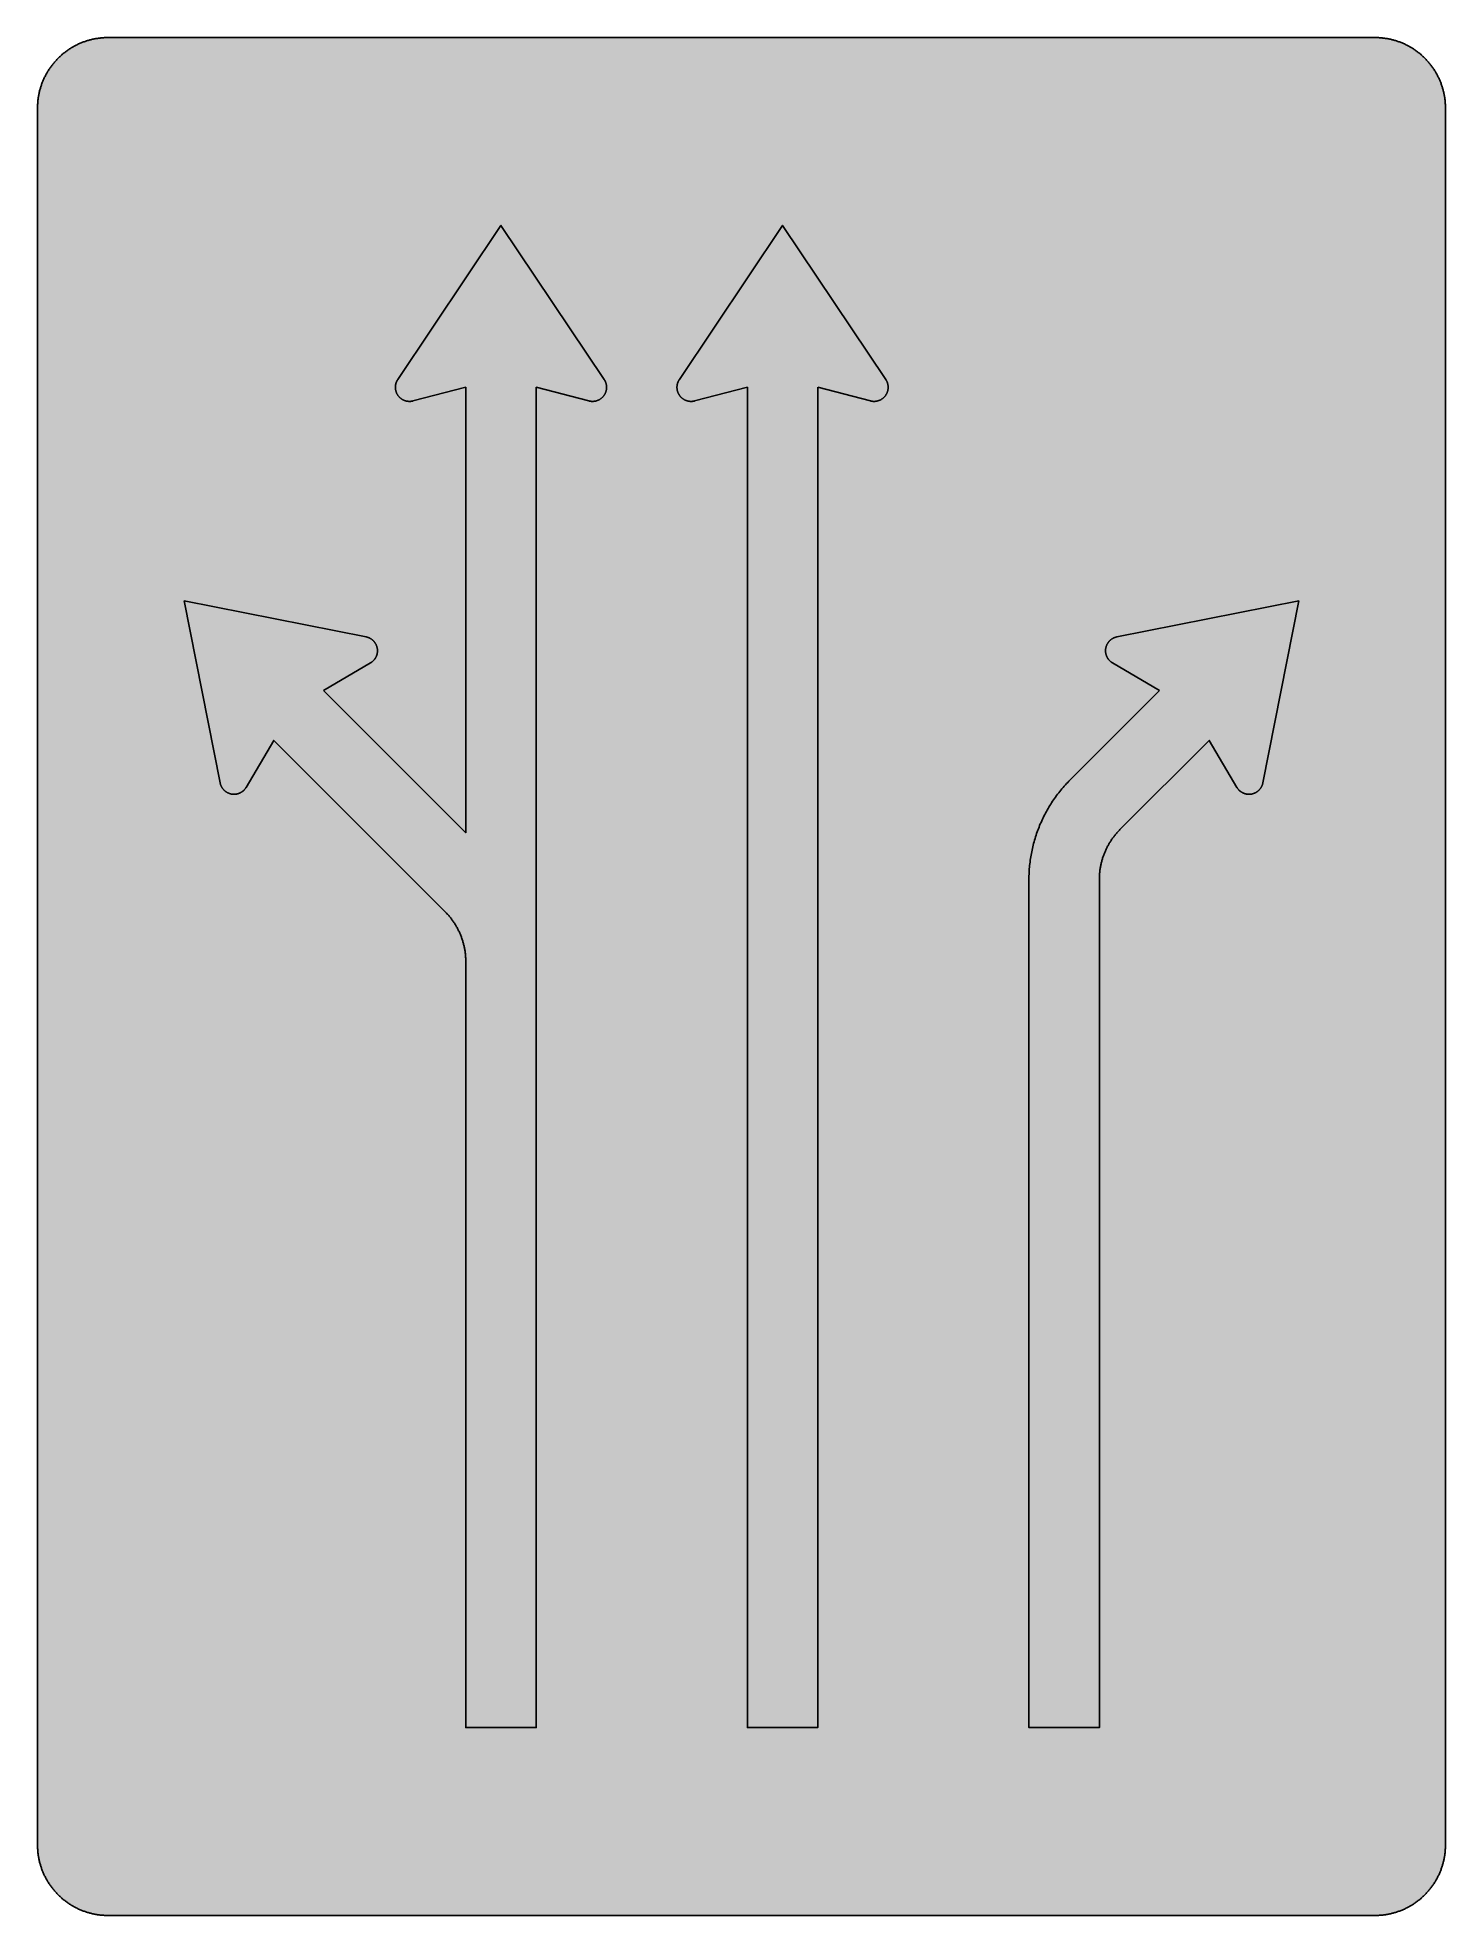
# Model space of a CAD drawing. Header units: millimetres. Extents: x 0 to 423, y 0 to 564.
import ezdxf

# ---------------------------------------------------------------- set-up
doc = ezdxf.new("R2010")
doc.units = ezdxf.units.MM

msp = doc.modelspace()

# ---------------------------------------------------------------- hatches: boundary and pattern name
for color, points in [(254, [(21.2189, 0.0537), (20.955, 0.0533), (20.6934, 0.0584), (20.4292, 0.066), (20.1676, 0.0787), (19.906, 0.094), (19.6469, 0.1118), (19.3853, 0.1321), (19.1262, 0.1549), (18.8671, 0.1829), (18.608, 0.2134), (18.349, 0.2464), (18.0924, 0.2845), (17.8359, 0.3251), (17.5793, 0.3683), (17.3253, 0.414), (17.0688, 0.4623), (16.8148, 0.5156), (16.5633, 0.5715), (16.3093, 0.6299), (16.0579, 0.6909), (15.809, 0.7544), (15.56, 0.823), (15.3111, 0.8941), (15.0622, 0.9677), (14.8158, 1.0439), (14.5694, 1.1227), (14.3256, 1.2065), (14.0818, 1.2903), (13.8379, 1.3792), (13.5966, 1.4707), (13.3579, 1.5672), (13.1191, 1.6637), (12.8803, 1.7628), (12.6441, 1.8669), (12.4079, 1.9736), (12.1742, 2.0803), (11.9405, 2.192), (11.7094, 2.3089), (11.4808, 2.4257), (11.2522, 2.5451), (11.0236, 2.6695), (10.7975, 2.794), (10.574, 2.9235), (10.3505, 3.0556), (10.1295, 3.1877), (9.9111, 3.3249), (9.6926, 3.4646), (9.4742, 3.6068), (9.2608, 3.7541), (9.0475, 3.9014), (8.8341, 4.0513), (8.6258, 4.2037), (8.4176, 4.3612), (8.2118, 4.5187), (8.0061, 4.6812), (7.8029, 4.8438), (7.6022, 5.0114), (7.4041, 5.1816), (7.206, 5.3518), (7.0129, 5.527), (6.8174, 5.7048), (6.6269, 5.8826), (6.4389, 6.0655), (6.2509, 6.2509), (6.0655, 6.4389), (5.8852, 6.6269), (5.7048, 6.8174), (5.527, 7.0104), (5.3518, 7.206), (5.1816, 7.4041), (5.0114, 7.6022), (4.8463, 7.8029), (4.6812, 8.0061), (4.5187, 8.2118), (4.3612, 8.4176), (4.2062, 8.6258), (4.0513, 8.8341), (3.9014, 9.0475), (3.7541, 9.2608), (3.6068, 9.4742), (3.4646, 9.6926), (3.3249, 9.9085), (3.1877, 10.1295), (3.0556, 10.3505), (2.9235, 10.574), (2.794, 10.7975), (2.6695, 11.0236), (2.5451, 11.2522), (2.4257, 11.4808), (2.3063, 11.7094), (2.192, 11.9405), (2.0803, 12.1742), (1.971, 12.4079), (1.8669, 12.6441), (1.7628, 12.8803), (1.6637, 13.1191), (1.5646, 13.3579), (1.4707, 13.5966), (1.3792, 13.8379), (1.2903, 14.0818), (1.2065, 14.3256), (1.1227, 14.5694), (1.0439, 14.8158), (0.9652, 15.0622), (0.8915, 15.3111), (0.823, 15.56), (0.7544, 15.809), (0.6883, 16.0604), (0.6274, 16.3119), (0.569, 16.5633), (0.5131, 16.8148), (0.4623, 17.0688), (0.4115, 17.3253), (0.3658, 17.5793), (0.3226, 17.8359), (0.2819, 18.0924), (0.2464, 18.3515), (0.2134, 18.608), (0.1829, 18.8671), (0.1549, 19.1262), (0.1295, 19.3878), (0.1092, 19.6469), (0.0914, 19.9085), (0.0762, 20.1701), (0.066, 20.4318), (0.0584, 20.6934), (0.0533, 20.955), (0.0508, 21.2192), (0.0522, 543.3314), (0.0533, 543.593), (0.0584, 543.8546), (0.066, 544.1188), (0.0762, 544.3804), (0.0914, 544.642), (0.1092, 544.9011), (0.1295, 545.1627), (0.1549, 545.4218), (0.1829, 545.6809), (0.2134, 545.94), (0.2464, 546.1991), (0.2819, 546.4556), (0.3226, 546.7121), (0.3658, 546.9687), (0.4115, 547.2227), (0.4623, 547.4792), (0.5131, 547.7332), (0.569, 547.9847), (0.6274, 548.2387), (0.6883, 548.4876), (0.7544, 548.7391), (0.823, 548.988), (0.8915, 549.2369), (0.9652, 549.4858), (1.0439, 549.7322), (1.1227, 549.9786), (1.2065, 550.2224), (1.2903, 550.4663), (1.3792, 550.7076), (1.4707, 550.9489), (1.5646, 551.1902), (1.6637, 551.4289), (1.7628, 551.6677), (1.8669, 551.9039), (1.971, 552.1401), (2.0803, 552.3738), (2.192, 552.6049), (2.3063, 552.8386), (2.4257, 553.0672), (2.5451, 553.2958), (2.6695, 553.5244), (2.794, 553.7505), (2.9235, 553.974), (3.0556, 554.1975), (3.1877, 554.4185), (3.3249, 554.6369), (3.4646, 554.8554), (3.6068, 555.0738), (3.7541, 555.2872), (3.9014, 555.5005), (4.0513, 555.7114), (4.2062, 555.9222), (4.3612, 556.1305), (4.5187, 556.3362), (4.6812, 556.5419), (4.8463, 556.7451), (5.0114, 556.9458), (5.1816, 557.1439), (5.3518, 557.342), (5.527, 557.5351), (5.7048, 557.7281), (5.8852, 557.9212), (6.0655, 558.1091), (6.2509, 558.2971), (6.4389, 558.4825), (6.6269, 558.6628), (6.8174, 558.8432), (7.0129, 559.021), (7.206, 559.1937), (7.4041, 559.3664), (7.6022, 559.5366), (7.8029, 559.7017), (8.0061, 559.8668), (8.2118, 560.0268), (8.4176, 560.1868), (8.6258, 560.3418), (8.8341, 560.4967), (9.0475, 560.6466), (9.2608, 560.7939), (9.4742, 560.9387), (9.6926, 561.0835), (9.9111, 561.2232), (10.1295, 561.3603), (10.3505, 561.4924), (10.574, 561.6245), (10.7975, 561.754), (11.0236, 561.8785), (11.2522, 562.0029), (11.4808, 562.1223), (11.7094, 562.2392), (11.9405, 562.356), (12.1742, 562.4678), (12.4079, 562.5744), (12.6441, 562.6811), (12.8803, 562.7853), (13.1191, 562.8843), (13.3579, 562.9834), (13.5966, 563.0774), (13.8379, 563.1688), (14.0818, 563.2577), (14.3256, 563.3415), (14.5694, 563.4253), (14.8158, 563.5041), (15.0622, 563.5803), (15.3111, 563.6539), (15.56, 563.7251), (15.809, 563.7936), (16.0579, 563.8571), (16.3093, 563.9206), (16.5633, 563.9791), (16.8148, 564.0349), (17.0688, 564.0857), (17.3253, 564.1365), (17.5793, 564.1823), (17.8359, 564.2254), (18.0924, 564.2635), (18.349, 564.3016), (18.608, 564.3347), (18.8671, 564.3651), (19.1262, 564.3931), (19.3853, 564.4185), (19.6469, 564.4388), (19.906, 564.4566), (20.1676, 564.4718), (20.4292, 564.482), (20.6934, 564.4896), (20.955, 564.4947), (21.2166, 564.4972), (402.2189, 564.4981), (402.4808, 564.4947), (402.7424, 564.4896), (403.0066, 564.482), (403.2682, 564.4718), (403.5298, 564.4566), (403.7889, 564.4388), (404.0505, 564.4185), (404.3096, 564.3931), (404.5687, 564.3651), (404.8277, 564.3347), (405.0868, 564.3016), (405.3434, 564.2635), (405.5999, 564.2254), (405.8564, 564.1823), (406.113, 564.1365), (406.367, 564.0857), (406.621, 564.0349), (406.875, 563.9791), (407.1264, 563.9206), (407.3779, 563.8571), (407.6268, 563.7936), (407.8783, 563.7251), (408.1272, 563.6539), (408.3736, 563.5803), (408.62, 563.5041), (408.8663, 563.4253), (409.1102, 563.3415), (409.354, 563.2577), (409.5979, 563.1688), (409.8392, 563.0774), (410.0805, 562.9834), (410.3192, 562.8843), (410.5554, 562.7853), (410.7942, 562.6811), (411.0279, 562.5744), (411.2616, 562.4678), (411.4952, 562.356), (411.7264, 562.2392), (411.9575, 562.1223), (412.1861, 562.0029), (412.4122, 561.8785), (412.6382, 561.754), (412.8643, 561.6245), (413.0853, 561.4924), (413.3063, 561.3603), (413.5272, 561.2232), (413.7457, 561.0835), (413.9616, 560.9387), (414.1775, 560.7939), (414.3908, 560.6466), (414.6017, 560.4967), (414.8125, 560.3418), (415.0208, 560.1868), (415.2265, 560.0268), (415.4297, 559.8668), (415.6329, 559.7017), (415.8336, 559.5366), (416.0342, 559.3664), (416.2298, 559.1937), (416.4254, 559.021), (416.6184, 558.8432), (416.8089, 558.6628), (416.9994, 558.4825), (417.1848, 558.2971), (417.3703, 558.1091), (417.5531, 557.9212), (417.7335, 557.7281), (417.9087, 557.5351), (418.084, 557.342), (418.2567, 557.1439), (418.4244, 556.9458), (418.592, 556.7451), (418.7546, 556.5419), (418.9171, 556.3362), (419.0746, 556.1305), (419.2321, 555.9222), (419.3845, 555.7114), (419.5369, 555.5005), (419.6842, 555.2872), (419.829, 555.0738), (419.9712, 554.8554), (420.1109, 554.6369), (420.2481, 554.4185), (420.3827, 554.1975), (420.5148, 553.974), (420.6418, 553.7505), (420.7688, 553.5244), (420.8907, 553.2958), (421.0126, 553.0672), (421.1295, 552.8386), (421.2438, 552.6049), (421.3555, 552.3738), (421.4647, 552.1401), (421.5689, 551.9039), (421.673, 551.6677), (421.7746, 551.4289), (421.8711, 551.1902), (421.9651, 550.9489), (422.0566, 550.7076), (422.1455, 550.4663), (422.2318, 550.2224), (422.3131, 549.9786), (422.3918, 549.7322), (422.4706, 549.4858), (422.5442, 549.2369), (422.6128, 548.988), (422.6814, 548.7391), (422.7449, 548.4876), (422.8084, 548.2387), (422.8668, 547.9847), (422.9227, 547.7332), (422.9735, 547.4792), (423.0243, 547.2227), (423.07, 546.9687), (423.1132, 546.7121), (423.1513, 546.4556), (423.1894, 546.1991), (423.2224, 545.94), (423.2529, 545.6809), (423.2808, 545.4218), (423.3037, 545.1627), (423.3266, 544.9011), (423.3443, 544.642), (423.357, 544.3804), (423.3697, 544.1188), (423.3774, 543.8546), (423.3824, 543.593), (423.385, 543.3314), (423.3855, 21.2203), (423.3824, 20.955), (423.3774, 20.6934), (423.3697, 20.4318), (423.357, 20.1701), (423.3443, 19.9085), (423.3266, 19.6469), (423.3037, 19.3878), (423.2808, 19.1262), (423.2529, 18.8671), (423.2224, 18.608), (423.1894, 18.3515), (423.1513, 18.0924), (423.1132, 17.8359), (423.07, 17.5793), (423.0243, 17.3253), (422.9735, 17.0688), (422.9227, 16.8148), (422.8668, 16.5633), (422.8084, 16.3119), (422.7449, 16.0604), (422.6814, 15.809), (422.6128, 15.56), (422.5442, 15.3111), (422.4706, 15.0622), (422.3918, 14.8158), (422.3131, 14.5694), (422.2318, 14.3256), (422.1455, 14.0818), (422.0566, 13.8379), (421.9651, 13.5966), (421.8711, 13.3579), (421.7746, 13.1191), (421.673, 12.8803), (421.5689, 12.6441), (421.4647, 12.4079), (421.3555, 12.1742), (421.2438, 11.9405), (421.1295, 11.7094), (421.0126, 11.4808), (420.8907, 11.2522), (420.7688, 11.0236), (420.6418, 10.7975), (420.5148, 10.574), (420.3827, 10.3505), (420.2481, 10.1295), (420.1109, 9.9085), (419.9712, 9.6926), (419.829, 9.4742), (419.6842, 9.2608), (419.5369, 9.0475), (419.3845, 8.8341), (419.2321, 8.6258), (419.0746, 8.4176), (418.9171, 8.2118), (418.7546, 8.0061), (418.592, 7.8029), (418.4244, 7.6022), (418.2567, 7.4041), (418.084, 7.206), (417.9087, 7.0104), (417.7335, 6.8174), (417.5531, 6.6269), (417.3703, 6.4389), (417.1848, 6.2509), (416.9994, 6.0655), (416.8089, 5.8826), (416.6184, 5.7048), (416.4254, 5.527), (416.2298, 5.3518), (416.0342, 5.1816), (415.8336, 5.0114), (415.6329, 4.8438), (415.4297, 4.6812), (415.2265, 4.5187), (415.0208, 4.3612), (414.8125, 4.2037), (414.6017, 4.0513), (414.3908, 3.9014), (414.1775, 3.7541), (413.9616, 3.6068), (413.7457, 3.4646), (413.5272, 3.3249), (413.3063, 3.1877), (413.0853, 3.0556), (412.8643, 2.9235), (412.6382, 2.794), (412.4122, 2.6695), (412.1861, 2.5451), (411.9575, 2.4257), (411.7264, 2.3089), (411.4952, 2.192), (411.2616, 2.0803), (411.0279, 1.9736), (410.7942, 1.8669), (410.5554, 1.7628), (410.3192, 1.6637), (410.0805, 1.5672), (409.8392, 1.4707), (409.5979, 1.3792), (409.354, 1.2903), (409.1102, 1.2065), (408.8663, 1.1227), (408.62, 1.0439), (408.3736, 0.9677), (408.1272, 0.8941), (407.8783, 0.823), (407.6268, 0.7544), (407.3779, 0.6909), (407.1264, 0.6299), (406.875, 0.5715), (406.621, 0.5156), (406.367, 0.4623), (406.113, 0.414), (405.8564, 0.3683), (405.5999, 0.3251), (405.3434, 0.2845), (405.0868, 0.2464), (404.8277, 0.2134), (404.5687, 0.1829), (404.3096, 0.1549), (404.0505, 0.1321), (403.7889, 0.1118), (403.5298, 0.094), (403.2682, 0.0787), (403.0066, 0.066), (402.7424, 0.0584), (402.4808, 0.0533), (402.2166, 0.0533)]), (59, [(86.0584, 368.2238), (100.1818, 376.5501), (100.2411, 376.5855), (100.2995, 376.621), (100.3579, 376.6591), (100.4164, 376.6998), (100.4748, 376.7379), (100.5307, 376.7785), (100.5865, 376.8192), (100.6399, 376.8623), (100.6958, 376.9055), (100.7491, 376.9487), (100.7999, 376.9944), (100.8532, 377.0401), (100.904, 377.0859), (100.9523, 377.1316), (101.0031, 377.1798), (101.0514, 377.2281), (101.0996, 377.2789), (101.1453, 377.3272), (101.1911, 377.378), (101.2368, 377.4288), (101.28, 377.4821), (101.3231, 377.5354), (101.3663, 377.5888), (101.407, 377.6421), (101.4476, 377.6955), (101.4882, 377.7513), (101.5263, 377.8072), (101.5644, 377.8631), (101.6025, 377.9215), (101.6381, 377.9774), (101.6737, 378.0358), (101.7067, 378.0942), (101.7397, 378.1552), (101.7727, 378.2136), (101.8032, 378.2746), (101.8337, 378.3355), (101.8642, 378.3965), (101.8921, 378.46), (101.92, 378.521), (101.9454, 378.5845), (101.9708, 378.648), (101.9962, 378.7115), (102.0191, 378.775), (102.042, 378.8385), (102.0623, 378.9045), (102.0826, 378.968), (102.1029, 379.034), (102.1207, 379.1001), (102.1385, 379.1661), (102.1537, 379.2322), (102.169, 379.3007), (102.1817, 379.3668), (102.1969, 379.4354), (102.2071, 379.5039), (102.2172, 379.57), (102.2274, 379.6386), (102.2375, 379.7071), (102.2426, 379.7783), (102.2502, 379.8468), (102.2553, 379.9154), (102.2604, 379.984), (102.2629, 380.0551), (102.2629, 380.1262), (102.2655, 380.1948), (102.2629, 380.2888), (102.2604, 380.3828), (102.2553, 380.4768), (102.2477, 380.5707), (102.2375, 380.6622), (102.2274, 380.7562), (102.2147, 380.8476), (102.1994, 380.939), (102.1817, 381.0279), (102.1639, 381.1168), (102.141, 381.2083), (102.1182, 381.2946), (102.0953, 381.3835), (102.0674, 381.4699), (102.0394, 381.5563), (102.0089, 381.6426), (101.9785, 381.7264), (101.9454, 381.8103), (101.9099, 381.8941), (101.8718, 381.9754), (101.8337, 382.0566), (101.793, 382.1379), (101.7499, 382.2167), (101.7067, 382.2954), (101.661, 382.3716), (101.6152, 382.4478), (101.567, 382.524), (101.5162, 382.5977), (101.4654, 382.6713), (101.412, 382.7424), (101.3562, 382.8136), (101.3003, 382.8821), (101.2444, 382.9507), (101.186, 383.0193), (101.125, 383.0853), (101.0641, 383.1488), (101.0006, 383.2123), (100.9345, 383.2758), (100.8685, 383.3368), (100.8024, 383.3952), (100.7339, 383.4536), (100.6653, 383.5095), (100.5942, 383.5654), (100.5205, 383.6187), (100.4468, 383.6721), (100.3732, 383.7229), (100.297, 383.7711), (100.2208, 383.8194), (100.142, 383.8651), (100.0633, 383.9083), (99.9846, 383.9515), (99.9033, 383.9921), (99.8195, 384.0328), (99.7356, 384.0709), (99.6518, 384.1064), (99.568, 384.1394), (99.4816, 384.1725), (99.3927, 384.2029), (99.3064, 384.2334), (99.2149, 384.2588), (99.126, 384.2842), (99.0346, 384.3071), (98.9432, 384.3299), (98.8517, 384.3477), (44.1494, 395.1647), (54.9645, 340.462), (54.9834, 340.3676), (55.0037, 340.2762), (55.0266, 340.1847), (55.052, 340.0958), (55.0799, 340.0069), (55.1078, 339.918), (55.1383, 339.8317), (55.1713, 339.7453), (55.2044, 339.659), (55.2425, 339.5751), (55.278, 339.4913), (55.3187, 339.41), (55.3593, 339.3288), (55.4025, 339.2475), (55.4482, 339.1687), (55.4939, 339.09), (55.5396, 339.0138), (55.5904, 338.9376), (55.6412, 338.8639), (55.692, 338.7903), (55.7454, 338.7192), (55.8013, 338.648), (55.8571, 338.5769), (55.9156, 338.5083), (55.9765, 338.4423), (56.0375, 338.3763), (56.0984, 338.3128), (56.1619, 338.2493), (56.228, 338.1883), (56.294, 338.1273), (56.3601, 338.0689), (56.4286, 338.0105), (56.4972, 337.9546), (56.5683, 337.8987), (56.642, 337.8479), (56.7131, 337.7946), (56.7893, 337.7463), (56.863, 337.6955), (56.9392, 337.6498), (57.0179, 337.6041), (57.0967, 337.5609), (57.1754, 337.5177), (57.2541, 337.4771), (57.3354, 337.439), (57.4192, 337.4034), (57.5005, 337.3679), (57.5843, 337.3323), (57.6707, 337.3018), (57.7545, 337.2714), (57.8409, 337.2434), (57.9272, 337.218), (58.0161, 337.1926), (58.105, 337.1698), (58.1939, 337.1494), (58.2828, 337.1291), (58.3743, 337.1113), (58.4657, 337.0986), (58.5572, 337.0834), (58.6486, 337.0732), (58.74, 337.0631), (58.834, 337.0555), (58.928, 337.0504), (59.022, 337.0478), (59.116, 337.0478), (59.1871, 337.0478), (59.2557, 337.0504), (59.3268, 337.0529), (59.3954, 337.0555), (59.4665, 337.0605), (59.5351, 337.0682), (59.6036, 337.0758), (59.6722, 337.0834), (59.7408, 337.0936), (59.8094, 337.1037), (59.8754, 337.1164), (59.944, 337.1291), (60.0126, 337.1418), (60.0786, 337.1571), (60.1447, 337.1748), (60.2107, 337.1901), (60.2767, 337.2104), (60.3428, 337.2282), (60.4088, 337.2485), (60.4723, 337.2714), (60.5384, 337.2917), (60.6019, 337.3171), (60.6654, 337.3399), (60.7289, 337.3653), (60.7898, 337.3933), (60.8533, 337.4187), (60.9143, 337.4492), (60.9752, 337.4771), (61.0362, 337.5076), (61.0972, 337.5381), (61.1581, 337.5711), (61.2165, 337.6041), (61.275, 337.6397), (61.3334, 337.6752), (61.3918, 337.7108), (61.4477, 337.7463), (61.5036, 337.7844), (61.5594, 337.8251), (61.6153, 337.8632), (61.6687, 337.9038), (61.7245, 337.9445), (61.7779, 337.9876), (61.8287, 338.0308), (61.882, 338.0765), (61.9328, 338.1197), (61.9836, 338.1654), (62.0344, 338.2137), (62.0827, 338.2594), (62.1309, 338.3102), (62.1792, 338.3585), (62.2249, 338.4093), (62.2732, 338.4601), (62.3189, 338.5109), (62.3621, 338.5642), (62.4053, 338.6176), (62.4484, 338.6709), (62.4916, 338.7268), (62.5323, 338.7801), (62.5729, 338.8385), (62.6135, 338.8944), (62.6516, 338.9528), (62.6897, 339.0113), (62.7278, 339.0697), (62.7634, 339.1306), (71.0904, 353.2558), (122.6178, 301.7294), (122.8014, 301.5412), (122.9843, 301.3532), (123.1621, 301.1602), (123.3399, 300.9671), (123.5151, 300.7716), (123.6853, 300.576), (123.8555, 300.3779), (124.0231, 300.1747), (124.1857, 299.974), (124.3482, 299.7683), (124.5057, 299.5625), (124.6632, 299.3542), (124.8156, 299.1434), (124.9655, 298.9326), (125.1153, 298.7192), (125.2601, 298.5059), (125.4023, 298.2874), (125.542, 298.069), (125.6792, 297.8506), (125.8138, 297.6296), (125.9434, 297.4061), (126.0729, 297.1825), (126.1999, 296.9565), (126.3218, 296.7279), (126.4412, 296.4993), (126.5606, 296.2707), (126.6749, 296.0395), (126.7866, 295.8059), (126.8959, 295.5722), (127, 295.336), (127.1041, 295.0997), (127.2032, 294.861), (127.3023, 294.6222), (127.3962, 294.3835), (127.4877, 294.1422), (127.5766, 293.8983), (127.6604, 293.6545), (127.7442, 293.4106), (127.823, 293.1643), (127.8992, 292.9179), (127.9728, 292.669), (128.0439, 292.42), (128.1125, 292.1711), (128.176, 291.9197), (128.237, 291.6682), (128.2954, 291.4167), (128.3513, 291.1653), (128.4046, 290.9113), (128.4529, 290.6547), (128.5011, 290.4007), (128.5418, 290.1442), (128.5824, 289.8877), (128.6205, 289.6286), (128.6535, 289.372), (128.684, 289.113), (128.712, 288.8539), (128.7348, 288.5948), (128.7577, 288.3332), (128.7755, 288.0716), (128.7882, 287.8099), (128.8009, 287.5483), (128.8085, 287.2867), (128.8136, 287.0251), (128.8161, 286.7609), (128.8161, 56.4981), (149.9828, 56.4981), (149.9828, 459.3703), (165.8578, 455.2703), (165.8722, 455.2645), (165.8899, 455.262), (165.9052, 455.2569), (165.9204, 455.2518), (165.9382, 455.2493), (165.9534, 455.2442), (165.9712, 455.2417), (165.9865, 455.2366), (166.0042, 455.234), (166.0195, 455.2315), (166.0347, 455.2264), (166.0525, 455.2239), (166.0677, 455.2213), (166.0855, 455.2163), (166.1008, 455.2137), (166.1185, 455.2112), (166.1338, 455.2086), (166.1516, 455.2036), (166.1668, 455.201), (166.1846, 455.1985), (166.1998, 455.1959), (166.2176, 455.1934), (166.2328, 455.1909), (166.2506, 455.1883), (166.2659, 455.1858), (166.2836, 455.1832), (166.2989, 455.1807), (166.3167, 455.1782), (166.3319, 455.1756), (166.3497, 455.1731), (166.3649, 455.1705), (166.3827, 455.168), (166.3979, 455.168), (166.4157, 455.1655), (166.431, 455.1629), (166.4487, 455.1604), (166.464, 455.1604), (166.4818, 455.1578), (166.497, 455.1553), (166.5148, 455.1553), (166.53, 455.1528), (166.5478, 455.1502), (166.5656, 455.1502), (166.5808, 455.1477), (166.5986, 455.1477), (166.6138, 455.1451), (166.6316, 455.1451), (166.6469, 455.1451), (166.6646, 455.1426), (166.6799, 455.1426), (166.6977, 455.1401), (166.7154, 455.1401), (166.7307, 455.1401), (166.7485, 455.1401), (166.7637, 455.1375), (166.7815, 455.1375), (166.7967, 455.1375), (166.8145, 455.1375), (166.8323, 455.1375), (166.8475, 455.135), (166.8653, 455.135), (166.8805, 455.135), (166.8983, 455.135), (166.9161, 455.135), (167.0253, 455.1375), (167.132, 455.1401), (167.2412, 455.1477), (167.3479, 455.1578), (167.4546, 455.1705), (167.5587, 455.1832), (167.6654, 455.201), (167.767, 455.2213), (167.8711, 455.2442), (167.9727, 455.2696), (168.0743, 455.295), (168.1734, 455.3255), (168.2725, 455.3585), (168.3715, 455.3915), (168.468, 455.4296), (168.562, 455.4677), (168.656, 455.5084), (168.75, 455.5541), (168.8414, 455.5998), (168.9329, 455.6455), (169.0218, 455.6963), (169.1107, 455.7497), (169.197, 455.803), (169.2808, 455.8589), (169.3647, 455.9173), (169.4485, 455.9757), (169.5298, 456.0392), (169.6085, 456.1027), (169.6847, 456.1688), (169.7609, 456.2348), (169.8346, 456.3034), (169.9082, 456.3745), (169.9793, 456.4482), (170.0479, 456.5218), (170.1165, 456.598), (170.1825, 456.6768), (170.246, 456.7555), (170.307, 456.8368), (170.368, 456.9181), (170.4264, 457.0019), (170.4823, 457.0882), (170.5356, 457.1746), (170.5864, 457.261), (170.6372, 457.3499), (170.6855, 457.4413), (170.7312, 457.5327), (170.7744, 457.6267), (170.815, 457.7207), (170.8556, 457.8172), (170.8912, 457.9137), (170.9268, 458.0103), (170.9572, 458.1093), (170.9877, 458.2109), (171.0157, 458.31), (171.0411, 458.4116), (171.0614, 458.5157), (171.0817, 458.6199), (171.0995, 458.724), (171.1147, 458.8307), (171.1274, 458.9374), (171.135, 459.044), (171.1427, 459.1507), (171.1477, 459.2599), (171.1477, 459.3692), (171.1477, 459.4073), (171.1477, 459.4479), (171.1477, 459.486), (171.1452, 459.5266), (171.1427, 459.5647), (171.1427, 459.6054), (171.1401, 459.6435), (171.1376, 459.6816), (171.1325, 459.7222), (171.13, 459.7603), (171.1274, 459.7984), (171.1223, 459.8391), (171.1173, 459.8772), (171.1122, 459.9153), (171.1071, 459.9534), (171.102, 459.9915), (171.0969, 460.0321), (171.0893, 460.0702), (171.0842, 460.1083), (171.0766, 460.1464), (171.069, 460.1845), (171.0614, 460.2226), (171.0538, 460.2607), (171.0461, 460.2988), (171.036, 460.3369), (171.0284, 460.375), (171.0182, 460.4131), (171.008, 460.4512), (170.9979, 460.4868), (170.9877, 460.5249), (170.9776, 460.563), (170.9649, 460.5985), (170.9547, 460.6366), (170.942, 460.6747), (170.9293, 460.7103), (170.9191, 460.7484), (170.9039, 460.7839), (170.8912, 460.822), (170.8785, 460.8576), (170.8658, 460.8932), (170.8506, 460.9313), (170.8353, 460.9668), (170.8201, 461.0024), (170.8048, 461.0379), (170.7896, 461.0735), (170.7744, 461.1091), (170.7591, 461.1446), (170.7413, 461.1802), (170.7261, 461.2157), (170.7083, 461.2513), (170.6905, 461.2843), (170.6728, 461.3199), (170.655, 461.3554), (170.6347, 461.3885), (170.6169, 461.424), (170.5991, 461.457), (170.5788, 461.4901), (170.5585, 461.5256), (170.5381, 461.5586), (170.5178, 461.5917), (170.4975, 461.6247), (170.4772, 461.6577), (170.4543, 461.6907), (170.434, 461.7237), (139.3994, 508.0536), (108.3663, 461.7251), (108.3437, 461.6907), (108.3208, 461.6577), (108.3005, 461.6247), (108.2802, 461.5917), (108.2599, 461.5586), (108.2396, 461.5256), (108.2192, 461.4901), (108.1989, 461.457), (108.1811, 461.424), (108.1608, 461.3885), (108.143, 461.3554), (108.1253, 461.3199), (108.1075, 461.2843), (108.0897, 461.2513), (108.0719, 461.2157), (108.0567, 461.1802), (108.0389, 461.1446), (108.0237, 461.1091), (108.0084, 461.0735), (107.9906, 461.0379), (107.9754, 461.0024), (107.9627, 460.9668), (107.9475, 460.9313), (107.9322, 460.8932), (107.9195, 460.8576), (107.9043, 460.822), (107.8916, 460.7839), (107.8789, 460.7484), (107.8662, 460.7103), (107.8535, 460.6747), (107.8433, 460.6366), (107.8306, 460.5985), (107.8205, 460.563), (107.8103, 460.5249), (107.8001, 460.4868), (107.79, 460.4512), (107.7798, 460.4131), (107.7697, 460.375), (107.7595, 460.3369), (107.7519, 460.2988), (107.7443, 460.2607), (107.7341, 460.2226), (107.7265, 460.1845), (107.7214, 460.1464), (107.7138, 460.1083), (107.7062, 460.0702), (107.7011, 460.0321), (107.6935, 459.9915), (107.6884, 459.9534), (107.6833, 459.9153), (107.6782, 459.8772), (107.6731, 459.8391), (107.6706, 459.7984), (107.6655, 459.7603), (107.663, 459.7222), (107.6604, 459.6816), (107.6579, 459.6435), (107.6554, 459.6054), (107.6528, 459.5647), (107.6503, 459.5266), (107.6503, 459.486), (107.6477, 459.4479), (107.6477, 459.4073), (107.6477, 459.3692), (107.6503, 459.2599), (107.6528, 459.1507), (107.6604, 459.044), (107.6706, 458.9374), (107.6833, 458.8307), (107.696, 458.724), (107.7138, 458.6199), (107.7341, 458.5157), (107.757, 458.4116), (107.7824, 458.31), (107.8078, 458.2109), (107.8382, 458.1093), (107.8713, 458.0103), (107.9043, 457.9137), (107.9424, 457.8172), (107.9805, 457.7207), (108.0211, 457.6267), (108.0668, 457.5327), (108.1126, 457.4413), (108.1583, 457.3499), (108.2091, 457.261), (108.2624, 457.1746), (108.3158, 457.0882), (108.3716, 457.0019), (108.4301, 456.9181), (108.4885, 456.8368), (108.552, 456.7555), (108.6155, 456.6768), (108.6815, 456.598), (108.7476, 456.5218), (108.8187, 456.4482), (108.8873, 456.3745), (108.9609, 456.3034), (109.0346, 456.2348), (109.1108, 456.1688), (109.1895, 456.1027), (109.2683, 456.0392), (109.3495, 455.9757), (109.4308, 455.9173), (109.5146, 455.8589), (109.601, 455.803), (109.6874, 455.7497), (109.7737, 455.6963), (109.8652, 455.6455), (109.9541, 455.5998), (110.0455, 455.5541), (110.1395, 455.5084), (110.2335, 455.4677), (110.33, 455.4296), (110.4265, 455.3915), (110.523, 455.3585), (110.6221, 455.3255), (110.7237, 455.295), (110.8227, 455.2696), (110.9269, 455.2442), (111.0285, 455.2213), (111.1326, 455.201), (111.2368, 455.1832), (111.3434, 455.1705), (111.4476, 455.1578), (111.5568, 455.1477), (111.6635, 455.1401), (111.7727, 455.1375), (111.8819, 455.135), (111.8972, 455.135), (111.9149, 455.135), (111.9327, 455.135), (111.948, 455.135), (111.9657, 455.1375), (111.981, 455.1375), (111.9988, 455.1375), (112.0165, 455.1375), (112.0318, 455.1375), (112.0496, 455.1401), (112.0648, 455.1401), (112.0826, 455.1401), (112.1004, 455.1401), (112.1156, 455.1426), (112.1334, 455.1426), (112.1486, 455.1451), (112.1664, 455.1451), (112.1842, 455.1451), (112.1994, 455.1477), (112.2172, 455.1477), (112.2324, 455.1502), (112.2502, 455.1502), (112.2655, 455.1528), (112.2832, 455.1553), (112.2985, 455.1553), (112.3163, 455.1578), (112.334, 455.1604), (112.3493, 455.1604), (112.3671, 455.1629), (112.3823, 455.1655), (112.4001, 455.168), (112.4153, 455.168), (112.4331, 455.1705), (112.4483, 455.1731), (112.4661, 455.1756), (112.4814, 455.1782), (112.4991, 455.1807), (112.5144, 455.1832), (112.5322, 455.1858), (112.5474, 455.1883), (112.5652, 455.1909), (112.5804, 455.1934), (112.5982, 455.1959), (112.6134, 455.1985), (112.6312, 455.201), (112.6465, 455.2036), (112.6642, 455.2086), (112.6795, 455.2112), (112.6947, 455.2137), (112.7125, 455.2163), (112.7277, 455.2213), (112.7455, 455.2239), (112.7608, 455.2264), (112.7785, 455.2315), (112.7938, 455.234), (112.809, 455.2366), (112.8268, 455.2417), (112.842, 455.2442), (112.8598, 455.2493), (112.8751, 455.2518), (112.8903, 455.2569), (112.9081, 455.262), (112.9233, 455.2645), (112.9411, 455.2696), (128.8161, 459.3703), (128.8161, 325.4647)]), (59, [(234.6494, 459.3703), (250.5244, 455.2703), (250.5405, 455.2645), (250.5558, 455.262), (250.571, 455.2569), (250.5888, 455.2518), (250.604, 455.2493), (250.6218, 455.2442), (250.637, 455.2417), (250.6523, 455.2366), (250.6701, 455.234), (250.6853, 455.2315), (250.7031, 455.2264), (250.7183, 455.2239), (250.7361, 455.2213), (250.7513, 455.2163), (250.7691, 455.2137), (250.7844, 455.2112), (250.7996, 455.2086), (250.8174, 455.2036), (250.8326, 455.201), (250.8504, 455.1985), (250.8656, 455.1959), (250.8834, 455.1934), (250.8987, 455.1909), (250.9164, 455.1883), (250.9317, 455.1858), (250.9495, 455.1832), (250.9647, 455.1807), (250.9825, 455.1782), (250.9977, 455.1756), (251.0155, 455.1731), (251.0307, 455.1705), (251.0485, 455.168), (251.0638, 455.168), (251.0815, 455.1655), (251.0993, 455.1629), (251.1146, 455.1604), (251.1323, 455.1604), (251.1476, 455.1578), (251.1654, 455.1553), (251.1806, 455.1553), (251.1984, 455.1528), (251.2136, 455.1502), (251.2314, 455.1502), (251.2466, 455.1477), (251.2644, 455.1477), (251.2822, 455.1451), (251.2974, 455.1451), (251.3152, 455.1451), (251.3305, 455.1426), (251.3482, 455.1426), (251.3635, 455.1401), (251.3813, 455.1401), (251.3965, 455.1401), (251.4143, 455.1401), (251.4321, 455.1375), (251.4473, 455.1375), (251.4651, 455.1375), (251.4803, 455.1375), (251.4981, 455.1375), (251.5159, 455.135), (251.5311, 455.135), (251.5489, 455.135), (251.5641, 455.135), (251.5819, 455.135), (251.6911, 455.1375), (251.8004, 455.1401), (251.907, 455.1477), (252.0137, 455.1578), (252.1204, 455.1705), (252.2271, 455.1832), (252.3312, 455.201), (252.4354, 455.2213), (252.537, 455.2442), (252.6386, 455.2696), (252.7402, 455.295), (252.8418, 455.3255), (252.9383, 455.3585), (253.0373, 455.3915), (253.1339, 455.4296), (253.2304, 455.4677), (253.3244, 455.5084), (253.4158, 455.5541), (253.5098, 455.5998), (253.5987, 455.6455), (253.6901, 455.6963), (253.7765, 455.7497), (253.8628, 455.803), (253.9492, 455.8589), (254.033, 455.9173), (254.1143, 455.9757), (254.1956, 456.0392), (254.2743, 456.1027), (254.3531, 456.1688), (254.4293, 456.2348), (254.5029, 456.3034), (254.574, 456.3745), (254.6452, 456.4482), (254.7163, 456.5218), (254.7823, 456.598), (254.8484, 456.6768), (254.9119, 456.7555), (254.9728, 456.8368), (255.0338, 456.9181), (255.0922, 457.0019), (255.1481, 457.0882), (255.2014, 457.1746), (255.2548, 457.261), (255.303, 457.3499), (255.3513, 457.4413), (255.397, 457.5327), (255.4402, 457.6267), (255.4834, 457.7207), (255.5215, 457.8172), (255.557, 457.9137), (255.5926, 458.0103), (255.6256, 458.1093), (255.6535, 458.2109), (255.6815, 458.31), (255.7069, 458.4116), (255.7297, 458.5157), (255.7475, 458.6199), (255.7653, 458.724), (255.7805, 458.8307), (255.7932, 458.9374), (255.8034, 459.044), (255.8085, 459.1507), (255.8136, 459.2599), (255.8161, 459.3692), (255.8136, 459.4073), (255.8136, 459.4479), (255.8136, 459.486), (255.811, 459.5266), (255.811, 459.5647), (255.8085, 459.6054), (255.8059, 459.6435), (255.8034, 459.6816), (255.8009, 459.7222), (255.7958, 459.7603), (255.7932, 459.7984), (255.7882, 459.8391), (255.7856, 459.8772), (255.7805, 459.9153), (255.7755, 459.9534), (255.7678, 459.9915), (255.7628, 460.0321), (255.7577, 460.0702), (255.7501, 460.1083), (255.7424, 460.1464), (255.7348, 460.1845), (255.7272, 460.2226), (255.7196, 460.2607), (255.712, 460.2988), (255.7018, 460.3369), (255.6942, 460.375), (255.684, 460.4131), (255.6739, 460.4512), (255.6637, 460.4868), (255.6535, 460.5249), (255.6434, 460.563), (255.6332, 460.5985), (255.6205, 460.6366), (255.6104, 460.6747), (255.5977, 460.7103), (255.585, 460.7484), (255.5723, 460.7839), (255.5596, 460.822), (255.5443, 460.8576), (255.5316, 460.8932), (255.5164, 460.9313), (255.5037, 460.9668), (255.4884, 461.0024), (255.4732, 461.0379), (255.458, 461.0735), (255.4402, 461.1091), (255.4249, 461.1446), (255.4097, 461.1802), (255.3919, 461.2157), (255.3741, 461.2513), (255.3564, 461.2843), (255.3386, 461.3199), (255.3208, 461.3554), (255.303, 461.3885), (255.2827, 461.424), (255.2649, 461.457), (255.2446, 461.4901), (255.2243, 461.5256), (255.204, 461.5586), (255.1836, 461.5917), (255.1633, 461.6247), (255.143, 461.6577), (255.1227, 461.6907), (255.0998, 461.7237), (224.0661, 508.0536), (193.0329, 461.7251), (193.0095, 461.6907), (192.9892, 461.6577), (192.9663, 461.6247), (192.946, 461.5917), (192.9257, 461.5586), (192.9054, 461.5256), (192.8851, 461.4901), (192.8673, 461.457), (192.847, 461.424), (192.8292, 461.3885), (192.8114, 461.3554), (192.7911, 461.3199), (192.7733, 461.2843), (192.7555, 461.2513), (192.7403, 461.2157), (192.7225, 461.1802), (192.7047, 461.1446), (192.6895, 461.1091), (192.6742, 461.0735), (192.659, 461.0379), (192.6438, 461.0024), (192.6285, 460.9668), (192.6133, 460.9313), (192.6006, 460.8932), (192.5853, 460.8576), (192.5726, 460.822), (192.5599, 460.7839), (192.5472, 460.7484), (192.5345, 460.7103), (192.5218, 460.6747), (192.5091, 460.6366), (192.499, 460.5985), (192.4863, 460.563), (192.4761, 460.5249), (192.466, 460.4868), (192.4558, 460.4512), (192.4456, 460.4131), (192.4355, 460.375), (192.4279, 460.3369), (192.4177, 460.2988), (192.4101, 460.2607), (192.4025, 460.2226), (192.3948, 460.1845), (192.3872, 460.1464), (192.3796, 460.1083), (192.3745, 460.0702), (192.3669, 460.0321), (192.3618, 459.9915), (192.3567, 459.9534), (192.3491, 459.9153), (192.3466, 459.8772), (192.3415, 459.8391), (192.3364, 459.7984), (192.3339, 459.7603), (192.3288, 459.7222), (192.3263, 459.6816), (192.3237, 459.6435), (192.3212, 459.6054), (192.3186, 459.5647), (192.3186, 459.5266), (192.3161, 459.486), (192.3161, 459.4479), (192.3161, 459.4073), (192.3161, 459.3692), (192.3161, 459.2599), (192.3212, 459.1507), (192.3263, 459.044), (192.3364, 458.9374), (192.3491, 458.8307), (192.3644, 458.724), (192.3821, 458.6199), (192.3999, 458.5157), (192.4228, 458.4116), (192.4482, 458.31), (192.4761, 458.2109), (192.5041, 458.1093), (192.5371, 458.0103), (192.5726, 457.9137), (192.6082, 457.8172), (192.6488, 457.7207), (192.6895, 457.6267), (192.7327, 457.5327), (192.7784, 457.4413), (192.8266, 457.3499), (192.8749, 457.261), (192.9282, 457.1746), (192.9816, 457.0882), (193.0375, 457.0019), (193.0959, 456.9181), (193.1568, 456.8368), (193.2178, 456.7555), (193.2813, 456.6768), (193.3473, 456.598), (193.4159, 456.5218), (193.4845, 456.4482), (193.5556, 456.3745), (193.6267, 456.3034), (193.7029, 456.2348), (193.7791, 456.1688), (193.8553, 456.1027), (193.9341, 456.0392), (194.0154, 455.9757), (194.0992, 455.9173), (194.1805, 455.8589), (194.2668, 455.803), (194.3532, 455.7497), (194.4421, 455.6963), (194.531, 455.6455), (194.6224, 455.5998), (194.7139, 455.5541), (194.8053, 455.5084), (194.9018, 455.4677), (194.9958, 455.4296), (195.0923, 455.3915), (195.1914, 455.3585), (195.2904, 455.3255), (195.3895, 455.295), (195.4911, 455.2696), (195.5927, 455.2442), (195.6943, 455.2213), (195.7984, 455.201), (195.9026, 455.1832), (196.0093, 455.1705), (196.1159, 455.1578), (196.2226, 455.1477), (196.3293, 455.1401), (196.4385, 455.1375), (196.5477, 455.135), (196.5655, 455.135), (196.5808, 455.135), (196.5985, 455.135), (196.6163, 455.135), (196.6316, 455.1375), (196.6493, 455.1375), (196.6646, 455.1375), (196.6824, 455.1375), (196.7001, 455.1375), (196.7154, 455.1401), (196.7332, 455.1401), (196.7484, 455.1401), (196.7662, 455.1401), (196.784, 455.1426), (196.7992, 455.1426), (196.817, 455.1451), (196.8322, 455.1451), (196.85, 455.1451), (196.8652, 455.1477), (196.883, 455.1477), (196.9008, 455.1502), (196.916, 455.1502), (196.9338, 455.1528), (196.9491, 455.1553), (196.9668, 455.1553), (196.9821, 455.1578), (196.9999, 455.1604), (197.0151, 455.1604), (197.0329, 455.1629), (197.0507, 455.1655), (197.0659, 455.168), (197.0837, 455.168), (197.0989, 455.1705), (197.1167, 455.1731), (197.1319, 455.1756), (197.1497, 455.1782), (197.165, 455.1807), (197.1827, 455.1832), (197.198, 455.1858), (197.2158, 455.1883), (197.231, 455.1909), (197.2488, 455.1934), (197.264, 455.1959), (197.2818, 455.1985), (197.297, 455.201), (197.3123, 455.2036), (197.3301, 455.2086), (197.3453, 455.2112), (197.3631, 455.2137), (197.3783, 455.2163), (197.3961, 455.2213), (197.4113, 455.2239), (197.4291, 455.2264), (197.4444, 455.2315), (197.4596, 455.234), (197.4774, 455.2366), (197.4926, 455.2417), (197.5104, 455.2442), (197.5256, 455.2493), (197.5409, 455.2518), (197.5587, 455.2569), (197.5739, 455.262), (197.5891, 455.2645), (197.6069, 455.2696), (213.4828, 459.3703), (213.4828, 56.4981), (234.6494, 56.4981)]), (59, [(337.3808, 368.2238), (323.2573, 376.5501), (323.1947, 376.5855), (323.1363, 376.621), (323.0778, 376.6591), (323.0194, 376.6998), (322.9635, 376.7379), (322.9051, 376.7785), (322.8518, 376.8192), (322.7959, 376.8623), (322.7426, 376.9055), (322.6892, 376.9487), (322.6359, 376.9944), (322.5851, 377.0401), (322.5343, 377.0859), (322.4835, 377.1316), (322.4352, 377.1798), (322.387, 377.2281), (322.3387, 377.2789), (322.2904, 377.3272), (322.2447, 377.378), (322.2015, 377.4288), (322.1558, 377.4821), (322.1126, 377.5354), (322.072, 377.5888), (322.0288, 377.6421), (321.9882, 377.6955), (321.9501, 377.7513), (321.9094, 377.8072), (321.8713, 377.8631), (321.8358, 377.9215), (321.8002, 377.9774), (321.7647, 378.0358), (321.7291, 378.0942), (321.6961, 378.1552), (321.6656, 378.2136), (321.6326, 378.2746), (321.6021, 378.3355), (321.5742, 378.3965), (321.5462, 378.46), (321.5183, 378.521), (321.4903, 378.5845), (321.4649, 378.648), (321.4421, 378.7115), (321.4192, 378.775), (321.3964, 378.8385), (321.3735, 378.9045), (321.3532, 378.968), (321.3354, 379.034), (321.3176, 379.1001), (321.2998, 379.1661), (321.2821, 379.2322), (321.2694, 379.3007), (321.2541, 379.3668), (321.2414, 379.4354), (321.2287, 379.5039), (321.2186, 379.57), (321.2084, 379.6386), (321.2008, 379.7071), (321.1932, 379.7783), (321.1881, 379.8468), (321.183, 379.9154), (321.1779, 379.984), (321.1754, 380.0551), (321.1728, 380.1262), (321.1728, 380.1948), (321.1728, 380.2888), (321.1779, 380.3828), (321.183, 380.4768), (321.1881, 380.5707), (321.1982, 380.6622), (321.2084, 380.7562), (321.2236, 380.8476), (321.2389, 380.939), (321.2541, 381.0279), (321.2744, 381.1168), (321.2948, 381.2083), (321.3176, 381.2946), (321.343, 381.3835), (321.3684, 381.4699), (321.3964, 381.5563), (321.4268, 381.6426), (321.4599, 381.7264), (321.4929, 381.8103), (321.5284, 381.8941), (321.564, 381.9754), (321.6021, 382.0566), (321.6427, 382.1379), (321.6859, 382.2167), (321.7291, 382.2954), (321.7748, 382.3716), (321.8205, 382.4478), (321.8688, 382.524), (321.9196, 382.5977), (321.9704, 382.6713), (322.0237, 382.7424), (322.0796, 382.8136), (322.1355, 382.8821), (322.1914, 382.9507), (322.2523, 383.0193), (322.3108, 383.0853), (322.3743, 383.1488), (322.4352, 383.2123), (322.5013, 383.2758), (322.5673, 383.3368), (322.6333, 383.3952), (322.7019, 383.4536), (322.7705, 383.5095), (322.8416, 383.5654), (322.9153, 383.6187), (322.9889, 383.6721), (323.0626, 383.7229), (323.1388, 383.7711), (323.215, 383.8194), (323.2937, 383.8651), (323.3725, 383.9083), (323.4512, 383.9515), (323.5325, 383.9921), (323.6163, 384.0328), (323.7001, 384.0709), (323.784, 384.1064), (323.8678, 384.1394), (323.9541, 384.1725), (324.043, 384.2029), (324.1294, 384.2334), (324.2183, 384.2588), (324.3097, 384.2842), (324.4012, 384.3071), (324.4926, 384.3299), (324.5841, 384.3477), (379.2883, 395.1647), (368.475, 340.462), (368.4549, 340.3676), (368.4321, 340.2762), (368.4092, 340.1847), (368.3838, 340.0958), (368.3584, 340.0069), (368.3279, 339.918), (368.2975, 339.8317), (368.2644, 339.7453), (368.2314, 339.659), (368.1959, 339.5751), (368.1578, 339.4913), (368.1171, 339.41), (368.0765, 339.3288), (368.0333, 339.2475), (367.9901, 339.1687), (367.9444, 339.09), (367.8961, 339.0138), (367.8453, 338.9376), (367.7971, 338.8639), (367.7437, 338.7903), (367.6904, 338.7192), (367.6345, 338.648), (367.5786, 338.5769), (367.5202, 338.5083), (367.4618, 338.4423), (367.4008, 338.3763), (367.3373, 338.3128), (367.2738, 338.2493), (367.2103, 338.1883), (367.1443, 338.1273), (367.0757, 338.0689), (367.0071, 338.0105), (366.9386, 337.9546), (366.8674, 337.8987), (366.7963, 337.8479), (366.7227, 337.7946), (366.649, 337.7463), (366.5728, 337.6955), (366.4966, 337.6498), (366.4204, 337.6041), (366.3417, 337.5609), (366.2629, 337.5177), (366.1816, 337.4771), (366.1004, 337.439), (366.0191, 337.4034), (365.9353, 337.3679), (365.8514, 337.3323), (365.7676, 337.3018), (365.6813, 337.2714), (365.5949, 337.2434), (365.5085, 337.218), (365.4196, 337.1926), (365.3333, 337.1698), (365.2444, 337.1494), (365.1529, 337.1291), (365.064, 337.1113), (364.9726, 337.0986), (364.8812, 337.0834), (364.7897, 337.0732), (364.6957, 337.0631), (364.6018, 337.0555), (364.5103, 337.0504), (364.4138, 337.0478), (364.3198, 337.0478), (364.2512, 337.0478), (364.1801, 337.0504), (364.1115, 337.0529), (364.0404, 337.0555), (363.9718, 337.0605), (363.9033, 337.0682), (363.8347, 337.0758), (363.7661, 337.0834), (363.6975, 337.0936), (363.6289, 337.1037), (363.5604, 337.1164), (363.4918, 337.1291), (363.4257, 337.1418), (363.3597, 337.1571), (363.2911, 337.1748), (363.2251, 337.1901), (363.159, 337.2104), (363.093, 337.2282), (363.0295, 337.2485), (362.9635, 337.2714), (362.9, 337.2917), (362.8365, 337.3171), (362.773, 337.3399), (362.7095, 337.3653), (362.646, 337.3933), (362.585, 337.4187), (362.5215, 337.4492), (362.4605, 337.4771), (362.3996, 337.5076), (362.3386, 337.5381), (362.2802, 337.5711), (362.2218, 337.6041), (362.1634, 337.6397), (362.1049, 337.6752), (362.0465, 337.7108), (361.9881, 337.7463), (361.9322, 337.7844), (361.8763, 337.8251), (361.823, 337.8632), (361.7671, 337.9038), (361.7138, 337.9445), (361.6604, 337.9876), (361.6071, 338.0308), (361.5563, 338.0765), (361.503, 338.1197), (361.4522, 338.1654), (361.4039, 338.2137), (361.3531, 338.2594), (361.3048, 338.3102), (361.2591, 338.3585), (361.2109, 338.4093), (361.1651, 338.4601), (361.1194, 338.5109), (361.0737, 338.5642), (361.0305, 338.6176), (360.9873, 338.6709), (360.9467, 338.7268), (360.9035, 338.7801), (360.8629, 338.8385), (360.8248, 338.8944), (360.7841, 338.9528), (360.746, 339.0113), (360.7105, 339.0697), (360.6749, 339.1306), (352.3477, 353.2558), (325.5162, 326.4239), (325.3308, 326.2351), (325.1479, 326.0471), (324.9676, 325.8541), (324.7923, 325.661), (324.6171, 325.468), (324.4444, 325.2699), (324.2767, 325.0717), (324.1091, 324.8711), (323.944, 324.6679), (323.784, 324.4621), (323.6239, 324.2564), (323.469, 324.0481), (323.3166, 323.8398), (323.1642, 323.6265), (323.0169, 323.4131), (322.8721, 323.1998), (322.7299, 322.9839), (322.5902, 322.7654), (322.453, 322.5444), (322.3184, 322.3235), (322.1863, 322.0999), (322.0593, 321.8764), (321.9323, 321.6504), (321.8078, 321.4243), (321.6885, 321.1957), (321.5716, 320.9646), (321.4573, 320.7334), (321.3456, 320.4997), (321.2363, 320.2661), (321.1297, 320.0298), (321.0281, 319.7936), (320.9265, 319.5574), (320.8299, 319.3161), (320.736, 319.0773), (320.6445, 318.836), (320.5556, 318.5922), (320.4693, 318.3484), (320.3854, 318.1045), (320.3067, 317.8581), (320.2305, 317.6118), (320.1568, 317.3654), (320.0857, 317.1165), (320.0171, 316.865), (319.9536, 316.6161), (319.8927, 316.3646), (319.8343, 316.1106), (319.7784, 315.8592), (319.725, 315.6052), (319.6768, 315.3512), (319.6311, 315.0946), (319.5879, 314.8381), (319.5472, 314.5815), (319.5091, 314.325), (319.4761, 314.0659), (319.4456, 313.8068), (319.4177, 313.5478), (319.3948, 313.2887), (319.3745, 313.0271), (319.3542, 312.7654), (319.3415, 312.5064), (319.3288, 312.2447), (319.3212, 311.9806), (319.3161, 311.719), (319.3161, 311.4548), (319.3161, 56.4981), (298.1494, 56.4981), (298.1494, 311.4569), (298.1503, 311.9806), (298.1604, 312.5064), (298.1782, 313.0321), (298.2011, 313.5554), (298.229, 314.0786), (298.2646, 314.5993), (298.3078, 315.12), (298.356, 315.6407), (298.4094, 316.1589), (298.4703, 316.677), (298.5389, 317.1927), (298.6126, 317.7083), (298.6913, 318.2214), (298.7777, 318.7319), (298.8716, 319.245), (298.9682, 319.753), (299.0748, 320.261), (299.1841, 320.7664), (299.3009, 321.2719), (299.4254, 321.7748), (299.5549, 322.2752), (299.6895, 322.7756), (299.8318, 323.2734), (299.9791, 323.7687), (300.1315, 324.2615), (300.2915, 324.7517), (300.4566, 325.2419), (300.6268, 325.7296), (300.8046, 326.2147), (300.9875, 326.6973), (301.1754, 327.1774), (301.371, 327.6549), (301.5717, 328.1324), (301.7774, 328.6049), (301.9908, 329.0748), (302.2067, 329.5447), (302.4302, 330.0095), (302.6613, 330.4718), (302.895, 330.9315), (303.1363, 331.3913), (303.3827, 331.8434), (303.6341, 332.2955), (303.8907, 332.7451), (304.1548, 333.1896), (304.4215, 333.6341), (304.6959, 334.0735), (304.9753, 334.5078), (305.2623, 334.9422), (305.5518, 335.3714), (305.8465, 335.7982), (306.1487, 336.2223), (306.4561, 336.6414), (306.7685, 337.058), (307.086, 337.4695), (307.4086, 337.8784), (307.7362, 338.2848), (308.069, 338.6861), (308.4068, 339.0849), (308.7522, 339.4786), (309.1002, 339.8672), (309.4558, 340.2559), (309.814, 340.6369), (310.1772, 341.0153), (310.548, 341.3887)])]:
    msp.add_hatch(color=color).paths.add_polyline_path(points)
h = msp.add_hatch(color=59)
h.paths.add_polyline_path([(21.2189, 5.3453), (21.021, 5.3442), (20.8229, 5.3492), (20.6273, 5.3543), (20.4318, 5.3645), (20.2336, 5.3746), (20.0381, 5.3873), (19.8425, 5.4026), (19.6494, 5.4229), (19.4539, 5.4432), (19.2608, 5.4661), (19.0678, 5.4915), (18.8747, 5.5169), (18.6817, 5.5474), (18.4887, 5.5804), (18.2982, 5.6159), (18.1077, 5.6515), (17.9172, 5.6921), (17.7267, 5.7328), (17.5362, 5.776), (17.3482, 5.8217), (17.1602, 5.8699), (16.9723, 5.9207), (16.7869, 5.9741), (16.6014, 6.03), (16.416, 6.0884), (16.2306, 6.1468), (16.0477, 6.2103), (15.8648, 6.2738), (15.6845, 6.3398), (15.5016, 6.4084), (15.3213, 6.4795), (15.1435, 6.5532), (14.9657, 6.6269), (14.7879, 6.7056), (14.6101, 6.7843), (14.4348, 6.8656), (14.2596, 6.9494), (14.0868, 7.0358), (13.9141, 7.1247), (13.7439, 7.2136), (13.5712, 7.305), (13.4036, 7.4016), (13.2359, 7.4981), (13.0683, 7.5946), (12.9007, 7.6962), (12.7356, 7.7978), (12.573, 7.9045), (12.4104, 8.0112), (12.2504, 8.1204), (12.0904, 8.2296), (11.9304, 8.3439), (11.7729, 8.4582), (11.618, 8.575), (11.463, 8.6944), (11.3081, 8.8163), (11.1582, 8.9383), (11.0058, 9.0627), (10.856, 9.1897), (10.7086, 9.3193), (10.5639, 9.4513), (10.4191, 9.5834), (10.2743, 9.718), (10.1321, 9.8552), (9.9924, 9.9924), (9.8527, 10.1346), (9.718, 10.2743), (9.5834, 10.4191), (9.4488, 10.5639), (9.3193, 10.7112), (9.1897, 10.8585), (9.0627, 11.0058), (8.9383, 11.1582), (8.8138, 11.3106), (8.6944, 11.463), (8.575, 11.618), (8.4582, 11.7729), (8.3439, 11.9304), (8.2296, 12.0904), (8.1178, 12.2504), (8.0112, 12.4104), (7.9019, 12.573), (7.7978, 12.7381), (7.6962, 12.9007), (7.5946, 13.0683), (7.4955, 13.2359), (7.399, 13.4036), (7.305, 13.5712), (7.2136, 13.7439), (7.1222, 13.9141), (7.0358, 14.0868), (6.9494, 14.2596), (6.8656, 14.4348), (6.7843, 14.6101), (6.7031, 14.7879), (6.6269, 14.9657), (6.5507, 15.1435), (6.477, 15.3213), (6.4084, 15.5016), (6.3398, 15.6845), (6.2713, 15.8648), (6.2078, 16.0477), (6.1468, 16.2331), (6.0858, 16.416), (6.03, 16.6014), (5.9741, 16.7869), (5.9207, 16.9748), (5.8699, 17.1602), (5.8217, 17.3482), (5.776, 17.5362), (5.7302, 17.7267), (5.6896, 17.9172), (5.6515, 18.1077), (5.6134, 18.2982), (5.5778, 18.4887), (5.5474, 18.6817), (5.5169, 18.8747), (5.4889, 19.0678), (5.4635, 19.2608), (5.4407, 19.4539), (5.4204, 19.6494), (5.4026, 19.845), (5.3873, 20.0406), (5.3721, 20.2362), (5.3619, 20.4318), (5.3543, 20.6273), (5.3467, 20.8255), (5.3442, 21.021), (5.3416, 21.2192), (5.3439, 543.3314), (5.3442, 543.527), (5.3467, 543.7251), (5.3543, 543.9207), (5.3619, 544.1163), (5.3721, 544.3144), (5.3873, 544.51), (5.4026, 544.703), (5.4204, 544.8986), (5.4407, 545.0942), (5.4635, 545.2872), (5.4889, 545.4802), (5.5169, 545.6733), (5.5474, 545.8663), (5.5778, 546.0594), (5.6134, 546.2499), (5.6515, 546.4404), (5.6896, 546.6309), (5.7302, 546.8214), (5.776, 547.0119), (5.8217, 547.1998), (5.8699, 547.3878), (5.9207, 547.5732), (5.9741, 547.7612), (6.03, 547.9466), (6.0858, 548.132), (6.1468, 548.3149), (6.2078, 548.5003), (6.2713, 548.6832), (6.3398, 548.8635), (6.4084, 549.0464), (6.477, 549.2242), (6.5507, 549.4045), (6.6269, 549.5823), (6.7031, 549.7601), (6.7843, 549.9379), (6.8656, 550.1132), (6.9494, 550.2885), (7.0358, 550.4612), (7.1222, 550.6339), (7.2136, 550.8041), (7.305, 550.9743), (7.399, 551.1444), (7.4955, 551.3121), (7.5946, 551.4797), (7.6962, 551.6474), (7.7978, 551.8099), (7.9019, 551.975), (8.0112, 552.1376), (8.1178, 552.2976), (8.2296, 552.4576), (8.3439, 552.6176), (8.4582, 552.7751), (8.575, 552.9301), (8.6944, 553.085), (8.8138, 553.2399), (8.9383, 553.3898), (9.0627, 553.5422), (9.1897, 553.6895), (9.3193, 553.8394), (9.4488, 553.9842), (9.5834, 554.1289), (9.718, 554.2737), (9.8527, 554.416), (9.9924, 554.5557), (10.1321, 554.6954), (10.2743, 554.83), (10.4191, 554.9646), (10.5639, 555.0992), (10.7086, 555.2288), (10.856, 555.3583), (11.0058, 555.4853), (11.1582, 555.6098), (11.3081, 555.7317), (11.463, 555.8536), (11.618, 555.973), (11.7729, 556.0898), (11.9304, 556.2041), (12.0904, 556.3184), (12.2504, 556.4276), (12.4104, 556.5369), (12.573, 556.6435), (12.7356, 556.7502), (12.9007, 556.8518), (13.0683, 556.9534), (13.2359, 557.0525), (13.4036, 557.149), (13.5712, 557.243), (13.7439, 557.3344), (13.9141, 557.4259), (14.0868, 557.5122), (14.2596, 557.5986), (14.4348, 557.6824), (14.6101, 557.7637), (14.7879, 557.845), (14.9657, 557.9212), (15.1435, 557.9974), (15.3213, 558.0685), (15.5016, 558.1396), (15.6845, 558.2082), (15.8648, 558.2742), (16.0477, 558.3403), (16.2306, 558.4012), (16.416, 558.4622), (16.6014, 558.5181), (16.7869, 558.5739), (16.9723, 558.6273), (17.1602, 558.6781), (17.3482, 558.7263), (17.5362, 558.7721), (17.7267, 558.8152), (17.9172, 558.8584), (18.1077, 558.8965), (18.2982, 558.9346), (18.4887, 558.9676), (18.6817, 559.0007), (18.8747, 559.0311), (19.0678, 559.0591), (19.2608, 559.0845), (19.4539, 559.1073), (19.6494, 559.1277), (19.8425, 559.1454), (20.0381, 559.1607), (20.2336, 559.1759), (20.4318, 559.1861), (20.6273, 559.1937), (20.8229, 559.2013), (21.021, 559.2039), (21.2166, 559.2064), (402.2189, 559.2064), (402.4147, 559.2039), (402.6129, 559.2013), (402.8084, 559.1937), (403.004, 559.1861), (403.2021, 559.1759), (403.3977, 559.1607), (403.5933, 559.1454), (403.7863, 559.1277), (403.9819, 559.1073), (404.175, 559.0845), (404.368, 559.0591), (404.5636, 559.0311), (404.7541, 559.0007), (404.9471, 558.9676), (405.1376, 558.9346), (405.3307, 558.8965), (405.5212, 558.8584), (405.7091, 558.8152), (405.8996, 558.7721), (406.0876, 558.7263), (406.2755, 558.6781), (406.4635, 558.6273), (406.6489, 558.5739), (406.8343, 558.5181), (407.0198, 558.4622), (407.2052, 558.4012), (407.3881, 558.3403), (407.5709, 558.2742), (407.7538, 558.2082), (407.9342, 558.1396), (408.1145, 558.0685), (408.2923, 557.9974), (408.4726, 557.9212), (408.6504, 557.845), (408.8257, 557.7637), (409.001, 557.6824), (409.1762, 557.5986), (409.3489, 557.5122), (409.5217, 557.4259), (409.6944, 557.3344), (409.8646, 557.243), (410.0347, 557.149), (410.2024, 557.0525), (410.37, 556.9534), (410.5351, 556.8518), (410.7002, 556.7502), (410.8628, 556.6435), (411.0253, 556.5369), (411.1879, 556.4276), (411.3479, 556.3184), (411.5054, 556.2041), (411.6629, 556.0898), (411.8178, 555.973), (411.9728, 555.8536), (412.1277, 555.7317), (412.2801, 555.6098), (412.43, 555.4853), (412.5798, 555.3583), (412.7271, 555.2288), (412.8719, 555.0992), (413.0167, 554.9646), (413.1615, 554.83), (413.3037, 554.6954), (413.4434, 554.5557), (413.5831, 554.416), (413.7177, 554.2737), (413.8524, 554.1289), (413.987, 553.9842), (414.1165, 553.8394), (414.2461, 553.6895), (414.3731, 553.5422), (414.4975, 553.3898), (414.622, 553.2399), (414.7414, 553.085), (414.8607, 552.9301), (414.9776, 552.7751), (415.0944, 552.6176), (415.2062, 552.4576), (415.3179, 552.2976), (415.4272, 552.1376), (415.5338, 551.975), (415.638, 551.8099), (415.7396, 551.6474), (415.8412, 551.4797), (415.9402, 551.3121), (416.0368, 551.1444), (416.1307, 550.9743), (416.2222, 550.8041), (416.3136, 550.6339), (416.4025, 550.4612), (416.4863, 550.2885), (416.5702, 550.1132), (416.6514, 549.9379), (416.7327, 549.7601), (416.8089, 549.5823), (416.8851, 549.4045), (416.9588, 549.2242), (417.0274, 549.0464), (417.0959, 548.8635), (417.1645, 548.6832), (417.228, 548.5003), (417.289, 548.3149), (417.3499, 548.132), (417.4058, 547.9466), (417.4617, 547.7612), (417.515, 547.5732), (417.5658, 547.3878), (417.6141, 547.1998), (417.6598, 547.0119), (417.703, 546.8214), (417.7462, 546.6309), (417.7843, 546.4404), (417.8224, 546.2499), (417.8554, 546.0594), (417.8884, 545.8663), (417.9189, 545.6733), (417.9468, 545.4802), (417.9722, 545.2872), (417.9951, 545.0942), (418.0154, 544.8986), (418.0332, 544.703), (418.0484, 544.51), (418.0611, 544.3144), (418.0738, 544.1163), (418.0815, 543.9207), (418.0865, 543.7251), (418.0916, 543.527), (418.0916, 543.3314), (418.0939, 21.2203), (418.0916, 21.021), (418.0865, 20.8255), (418.0815, 20.6273), (418.0738, 20.4318), (418.0611, 20.2362), (418.0484, 20.0406), (418.0332, 19.845), (418.0154, 19.6494), (417.9951, 19.4539), (417.9722, 19.2608), (417.9468, 19.0678), (417.9189, 18.8747), (417.8884, 18.6817), (417.8554, 18.4887), (417.8224, 18.2982), (417.7843, 18.1077), (417.7462, 17.9172), (417.703, 17.7267), (417.6598, 17.5362), (417.6141, 17.3482), (417.5658, 17.1602), (417.515, 16.9748), (417.4617, 16.7869), (417.4058, 16.6014), (417.3499, 16.416), (417.289, 16.2331), (417.228, 16.0477), (417.1645, 15.8648), (417.0959, 15.6845), (417.0274, 15.5016), (416.9588, 15.3213), (416.8851, 15.1435), (416.8089, 14.9657), (416.7327, 14.7879), (416.6514, 14.6101), (416.5702, 14.4348), (416.4863, 14.2596), (416.4025, 14.0868), (416.3136, 13.9141), (416.2222, 13.7439), (416.1307, 13.5712), (416.0368, 13.4036), (415.9402, 13.2359), (415.8412, 13.0683), (415.7396, 12.9007), (415.638, 12.7381), (415.5338, 12.573), (415.4272, 12.4104), (415.3179, 12.2504), (415.2062, 12.0904), (415.0944, 11.9304), (414.9776, 11.7729), (414.8607, 11.618), (414.7414, 11.463), (414.622, 11.3106), (414.4975, 11.1582), (414.3731, 11.0058), (414.2461, 10.8585), (414.1165, 10.7112), (413.987, 10.5639), (413.8524, 10.4191), (413.7177, 10.2743), (413.5831, 10.1346), (413.4434, 9.9924), (413.3037, 9.8552), (413.1615, 9.718), (413.0167, 9.5834), (412.8719, 9.4513), (412.7271, 9.3193), (412.5798, 9.1897), (412.43, 9.0627), (412.2801, 8.9383), (412.1277, 8.8163), (411.9728, 8.6944), (411.8178, 8.575), (411.6629, 8.4582), (411.5054, 8.3439), (411.3479, 8.2296), (411.1879, 8.1204), (411.0253, 8.0112), (410.8628, 7.9045), (410.7002, 7.7978), (410.5351, 7.6962), (410.37, 7.5946), (410.2024, 7.4981), (410.0347, 7.4016), (409.8646, 7.305), (409.6944, 7.2136), (409.5217, 7.1247), (409.3489, 7.0358), (409.1762, 6.9494), (409.001, 6.8656), (408.8257, 6.7843), (408.6504, 6.7056), (408.4726, 6.6269), (408.2923, 6.5532), (408.1145, 6.4795), (407.9342, 6.4084), (407.7538, 6.3398), (407.5709, 6.2738), (407.3881, 6.2103), (407.2052, 6.1468), (407.0198, 6.0884), (406.8343, 6.03), (406.6489, 5.9741), (406.4635, 5.9207), (406.2755, 5.8699), (406.0876, 5.8217), (405.8996, 5.776), (405.7091, 5.7328), (405.5212, 5.6921), (405.3307, 5.6515), (405.1376, 5.6159), (404.9471, 5.5804), (404.7541, 5.5474), (404.5636, 5.5169), (404.368, 5.4915), (404.175, 5.4661), (403.9819, 5.4432), (403.7863, 5.4229), (403.5933, 5.4026), (403.3977, 5.3873), (403.2021, 5.3746), (403.004, 5.3645), (402.8084, 5.3543), (402.6129, 5.3492), (402.4147, 5.3442), (402.2166, 5.3442)])
h.paths.add_polyline_path([(21.2189, 12.4009), (20.9906, 12.4028), (20.7645, 12.4104), (20.5384, 12.4257), (20.3149, 12.446), (20.0939, 12.4714), (19.8755, 12.5019), (19.6571, 12.5374), (19.4412, 12.5781), (19.2253, 12.6263), (19.0144, 12.6771), (18.8036, 12.733), (18.5953, 12.7965), (18.3896, 12.8626), (18.1864, 12.9337), (17.9832, 13.0124), (17.7851, 13.0937), (17.5895, 13.1775), (17.3939, 13.269), (17.2034, 13.3655), (17.0155, 13.4645), (16.8275, 13.5687), (16.6446, 13.6754), (16.4643, 13.7897), (16.2865, 13.9065), (16.1138, 14.0259), (15.941, 14.1503), (15.7734, 14.2799), (15.6083, 14.4145), (15.4457, 14.5491), (15.2883, 14.6914), (15.1333, 14.8336), (14.9809, 14.9835), (14.8336, 15.1333), (14.6888, 15.2883), (14.5491, 15.4483), (14.412, 15.6083), (14.2799, 15.7734), (14.1503, 15.941), (14.0259, 16.1138), (13.904, 16.2865), (13.7871, 16.4643), (13.6754, 16.6446), (13.5661, 16.83), (13.462, 17.0155), (13.3629, 17.2034), (13.269, 17.3939), (13.1775, 17.5895), (13.0912, 17.7851), (13.0099, 17.9857), (12.9337, 18.1864), (12.8626, 18.3896), (12.794, 18.5953), (12.733, 18.8036), (12.6771, 19.0144), (12.6238, 19.2278), (12.5781, 19.4412), (12.5349, 19.6571), (12.4993, 19.8755), (12.4689, 20.0965), (12.4435, 20.3175), (12.4231, 20.541), (12.4104, 20.7645), (12.4003, 20.9906), (12.3977, 21.2192), (12.3994, 543.3314), (12.4003, 543.5575), (12.4104, 543.7835), (12.4231, 544.0096), (12.4435, 544.2306), (12.4689, 544.4541), (12.4993, 544.6725), (12.5349, 544.891), (12.5781, 545.1069), (12.6238, 545.3228), (12.6771, 545.5336), (12.733, 545.7444), (12.794, 545.9527), (12.8626, 546.1584), (12.9337, 546.3616), (13.0099, 546.5648), (13.0912, 546.7629), (13.1775, 546.9585), (13.269, 547.1541), (13.3629, 547.3446), (13.462, 547.5326), (13.5661, 547.7205), (13.6754, 547.9034), (13.7871, 548.0837), (13.904, 548.2615), (14.0259, 548.4343), (14.1503, 548.607), (14.2799, 548.7746), (14.412, 548.9397), (14.5491, 549.1023), (14.6888, 549.2598), (14.8336, 549.4147), (14.9809, 549.5671), (15.1333, 549.7144), (15.2883, 549.8592), (15.4457, 549.9989), (15.6083, 550.1361), (15.7734, 550.2681), (15.941, 550.3977), (16.1138, 550.5221), (16.2865, 550.6441), (16.4643, 550.7609), (16.6446, 550.8727), (16.8275, 550.9819), (17.0155, 551.086), (17.2034, 551.1851), (17.3939, 551.2791), (17.5895, 551.3705), (17.7851, 551.4569), (17.9832, 551.5381), (18.1864, 551.6143), (18.3896, 551.6855), (18.5953, 551.754), (18.8036, 551.815), (19.0144, 551.8709), (19.2253, 551.9242), (19.4412, 551.9699), (19.6571, 552.0106), (19.8755, 552.0487), (20.0939, 552.0792), (20.3149, 552.1046), (20.5384, 552.1249), (20.7645, 552.1376), (20.9906, 552.1477), (21.2166, 552.1503), (402.2189, 552.1509), (402.4452, 552.1477), (402.6713, 552.1376), (402.8973, 552.1249), (403.1183, 552.1046), (403.3418, 552.0792), (403.5603, 552.0487), (403.7787, 552.0106), (403.9946, 551.9699), (404.2105, 551.9242), (404.4213, 551.8709), (404.6322, 551.815), (404.8404, 551.754), (405.0462, 551.6855), (405.2494, 551.6143), (405.4526, 551.5381), (405.6507, 551.4569), (405.8463, 551.3705), (406.0419, 551.2791), (406.2324, 551.1851), (406.4229, 551.086), (406.6083, 550.9819), (406.7912, 550.8727), (406.9715, 550.7609), (407.1493, 550.6441), (407.3246, 550.5221), (407.4947, 550.3977), (407.6624, 550.2681), (407.8275, 550.1361), (407.99, 549.9989), (408.1475, 549.8592), (408.3025, 549.7144), (408.4549, 549.5671), (408.6022, 549.4147), (408.747, 549.2598), (408.8867, 549.1023), (409.0238, 548.9397), (409.1559, 548.7746), (409.2854, 548.607), (409.4099, 548.4343), (409.5318, 548.2615), (409.6487, 548.0837), (409.7604, 547.9034), (409.8696, 547.7205), (409.9738, 547.5326), (410.0728, 547.3446), (410.1668, 547.1541), (410.2583, 546.9585), (410.3446, 546.7629), (410.4259, 546.5648), (410.5021, 546.3616), (410.5732, 546.1584), (410.6418, 545.9527), (410.7028, 545.7444), (410.7586, 545.5336), (410.812, 545.3228), (410.8577, 545.1069), (410.8983, 544.891), (410.9364, 544.6725), (410.9669, 544.4541), (410.9923, 544.2306), (411.0101, 544.0096), (411.0253, 543.7835), (411.033, 543.5575), (411.038, 543.3314), (411.0383, 21.2203), (411.033, 20.9906), (411.0253, 20.7645), (411.0101, 20.541), (410.9923, 20.3175), (410.9669, 20.0965), (410.9364, 19.8755), (410.8983, 19.6571), (410.8577, 19.4412), (410.812, 19.2278), (410.7586, 19.0144), (410.7028, 18.8036), (410.6418, 18.5953), (410.5732, 18.3896), (410.5021, 18.1864), (410.4259, 17.9857), (410.3446, 17.7851), (410.2583, 17.5895), (410.1668, 17.3939), (410.0728, 17.2034), (409.9738, 17.0155), (409.8696, 16.83), (409.7604, 16.6446), (409.6487, 16.4643), (409.5318, 16.2865), (409.4099, 16.1138), (409.2854, 15.941), (409.1559, 15.7734), (409.0238, 15.6083), (408.8867, 15.4483), (408.747, 15.2883), (408.6022, 15.1333), (408.4549, 14.9835), (408.3025, 14.8336), (408.1475, 14.6914), (407.99, 14.5491), (407.8275, 14.4145), (407.6624, 14.2799), (407.4947, 14.1503), (407.3246, 14.0259), (407.1493, 13.9065), (406.9715, 13.7897), (406.7912, 13.6754), (406.6083, 13.5687), (406.4229, 13.4645), (406.2324, 13.3655), (406.0419, 13.269), (405.8463, 13.1775), (405.6507, 13.0937), (405.4526, 13.0124), (405.2494, 12.9337), (405.0462, 12.8626), (404.8404, 12.7965), (404.6322, 12.733), (404.4213, 12.6771), (404.2105, 12.6263), (403.9946, 12.5781), (403.7787, 12.5374), (403.5603, 12.5019), (403.3418, 12.4714), (403.1183, 12.446), (402.8973, 12.4257), (402.6713, 12.4104), (402.4452, 12.4028), (402.2166, 12.4003)], flags=16)

# ---------------------------------------------------------------- linework, layer by layer
at = {"color": 254}
msp.add_lwpolyline([(21.2189, 0.0537), (20.955, 0.0533), (20.6934, 0.0584), (20.4292, 0.066), (20.1676, 0.0787), (19.906, 0.094), (19.6469, 0.1118), (19.3853, 0.1321), (19.1262, 0.1549), (18.8671, 0.1829), (18.608, 0.2134), (18.349, 0.2464), (18.0924, 0.2845), (17.8359, 0.3251), (17.5793, 0.3683), (17.3253, 0.414), (17.0688, 0.4623), (16.8148, 0.5156), (16.5633, 0.5715), (16.3093, 0.6299), (16.0579, 0.6909), (15.809, 0.7544), (15.56, 0.823), (15.3111, 0.8941), (15.0622, 0.9677), (14.8158, 1.0439), (14.5694, 1.1227), (14.3256, 1.2065), (14.0818, 1.2903), (13.8379, 1.3792), (13.5966, 1.4707), (13.3579, 1.5672), (13.1191, 1.6637), (12.8803, 1.7628), (12.6441, 1.8669), (12.4079, 1.9736), (12.1742, 2.0803), (11.9405, 2.192), (11.7094, 2.3089), (11.4808, 2.4257), (11.2522, 2.5451), (11.0236, 2.6695), (10.7975, 2.794), (10.574, 2.9235), (10.3505, 3.0556), (10.1295, 3.1877), (9.9111, 3.3249), (9.6926, 3.4646), (9.4742, 3.6068), (9.2608, 3.7541), (9.0475, 3.9014), (8.8341, 4.0513), (8.6258, 4.2037), (8.4176, 4.3612), (8.2118, 4.5187), (8.0061, 4.6812), (7.8029, 4.8438), (7.6022, 5.0114), (7.4041, 5.1816), (7.206, 5.3518), (7.0129, 5.527), (6.8174, 5.7048), (6.6269, 5.8826), (6.4389, 6.0655), (6.2509, 6.2509), (6.0655, 6.4389), (5.8852, 6.6269), (5.7048, 6.8174), (5.527, 7.0104), (5.3518, 7.206), (5.1816, 7.4041), (5.0114, 7.6022), (4.8463, 7.8029), (4.6812, 8.0061), (4.5187, 8.2118), (4.3612, 8.4176), (4.2062, 8.6258), (4.0513, 8.8341), (3.9014, 9.0475), (3.7541, 9.2608), (3.6068, 9.4742), (3.4646, 9.6926), (3.3249, 9.9085), (3.1877, 10.1295), (3.0556, 10.3505), (2.9235, 10.574), (2.794, 10.7975), (2.6695, 11.0236), (2.5451, 11.2522), (2.4257, 11.4808), (2.3063, 11.7094), (2.192, 11.9405), (2.0803, 12.1742), (1.971, 12.4079), (1.8669, 12.6441), (1.7628, 12.8803), (1.6637, 13.1191), (1.5646, 13.3579), (1.4707, 13.5966), (1.3792, 13.8379), (1.2903, 14.0818), (1.2065, 14.3256), (1.1227, 14.5694), (1.0439, 14.8158), (0.9652, 15.0622), (0.8915, 15.3111), (0.823, 15.56), (0.7544, 15.809), (0.6883, 16.0604), (0.6274, 16.3119), (0.569, 16.5633), (0.5131, 16.8148), (0.4623, 17.0688), (0.4115, 17.3253), (0.3658, 17.5793), (0.3226, 17.8359), (0.2819, 18.0924), (0.2464, 18.3515), (0.2134, 18.608), (0.1829, 18.8671), (0.1549, 19.1262), (0.1295, 19.3878), (0.1092, 19.6469), (0.0914, 19.9085), (0.0762, 20.1701), (0.066, 20.4318), (0.0584, 20.6934), (0.0533, 20.955), (0.0508, 21.2192), (0.0522, 543.3314), (0.0533, 543.593), (0.0584, 543.8546), (0.066, 544.1188), (0.0762, 544.3804), (0.0914, 544.642), (0.1092, 544.9011), (0.1295, 545.1627), (0.1549, 545.4218), (0.1829, 545.6809), (0.2134, 545.94), (0.2464, 546.1991), (0.2819, 546.4556), (0.3226, 546.7121), (0.3658, 546.9687), (0.4115, 547.2227), (0.4623, 547.4792), (0.5131, 547.7332), (0.569, 547.9847), (0.6274, 548.2387), (0.6883, 548.4876), (0.7544, 548.7391), (0.823, 548.988), (0.8915, 549.2369), (0.9652, 549.4858), (1.0439, 549.7322), (1.1227, 549.9786), (1.2065, 550.2224), (1.2903, 550.4663), (1.3792, 550.7076), (1.4707, 550.9489), (1.5646, 551.1902), (1.6637, 551.4289), (1.7628, 551.6677), (1.8669, 551.9039), (1.971, 552.1401), (2.0803, 552.3738), (2.192, 552.6049), (2.3063, 552.8386), (2.4257, 553.0672), (2.5451, 553.2958), (2.6695, 553.5244), (2.794, 553.7505), (2.9235, 553.974), (3.0556, 554.1975), (3.1877, 554.4185), (3.3249, 554.6369), (3.4646, 554.8554), (3.6068, 555.0738), (3.7541, 555.2872), (3.9014, 555.5005), (4.0513, 555.7114), (4.2062, 555.9222), (4.3612, 556.1305), (4.5187, 556.3362), (4.6812, 556.5419), (4.8463, 556.7451), (5.0114, 556.9458), (5.1816, 557.1439), (5.3518, 557.342), (5.527, 557.5351), (5.7048, 557.7281), (5.8852, 557.9212), (6.0655, 558.1091), (6.2509, 558.2971), (6.4389, 558.4825), (6.6269, 558.6628), (6.8174, 558.8432), (7.0129, 559.021), (7.206, 559.1937), (7.4041, 559.3664), (7.6022, 559.5366), (7.8029, 559.7017), (8.0061, 559.8668), (8.2118, 560.0268), (8.4176, 560.1868), (8.6258, 560.3418), (8.8341, 560.4967), (9.0475, 560.6466), (9.2608, 560.7939), (9.4742, 560.9387), (9.6926, 561.0835), (9.9111, 561.2232), (10.1295, 561.3603), (10.3505, 561.4924), (10.574, 561.6245), (10.7975, 561.754), (11.0236, 561.8785), (11.2522, 562.0029), (11.4808, 562.1223), (11.7094, 562.2392), (11.9405, 562.356), (12.1742, 562.4678), (12.4079, 562.5744), (12.6441, 562.6811), (12.8803, 562.7853), (13.1191, 562.8843), (13.3579, 562.9834), (13.5966, 563.0774), (13.8379, 563.1688), (14.0818, 563.2577), (14.3256, 563.3415), (14.5694, 563.4253), (14.8158, 563.5041), (15.0622, 563.5803), (15.3111, 563.6539), (15.56, 563.7251), (15.809, 563.7936), (16.0579, 563.8571), (16.3093, 563.9206), (16.5633, 563.9791), (16.8148, 564.0349), (17.0688, 564.0857), (17.3253, 564.1365), (17.5793, 564.1823), (17.8359, 564.2254), (18.0924, 564.2635), (18.349, 564.3016), (18.608, 564.3347), (18.8671, 564.3651), (19.1262, 564.3931), (19.3853, 564.4185), (19.6469, 564.4388), (19.906, 564.4566), (20.1676, 564.4718), (20.4292, 564.482), (20.6934, 564.4896), (20.955, 564.4947), (21.2166, 564.4972), (402.2189, 564.4981), (402.4808, 564.4947), (402.7424, 564.4896), (403.0066, 564.482), (403.2682, 564.4718), (403.5298, 564.4566), (403.7889, 564.4388), (404.0505, 564.4185), (404.3096, 564.3931), (404.5687, 564.3651), (404.8277, 564.3347), (405.0868, 564.3016), (405.3434, 564.2635), (405.5999, 564.2254), (405.8564, 564.1823), (406.113, 564.1365), (406.367, 564.0857), (406.621, 564.0349), (406.875, 563.9791), (407.1264, 563.9206), (407.3779, 563.8571), (407.6268, 563.7936), (407.8783, 563.7251), (408.1272, 563.6539), (408.3736, 563.5803), (408.62, 563.5041), (408.8663, 563.4253), (409.1102, 563.3415), (409.354, 563.2577), (409.5979, 563.1688), (409.8392, 563.0774), (410.0805, 562.9834), (410.3192, 562.8843), (410.5554, 562.7853), (410.7942, 562.6811), (411.0279, 562.5744), (411.2616, 562.4678), (411.4952, 562.356), (411.7264, 562.2392), (411.9575, 562.1223), (412.1861, 562.0029), (412.4122, 561.8785), (412.6382, 561.754), (412.8643, 561.6245), (413.0853, 561.4924), (413.3063, 561.3603), (413.5272, 561.2232), (413.7457, 561.0835), (413.9616, 560.9387), (414.1775, 560.7939), (414.3908, 560.6466), (414.6017, 560.4967), (414.8125, 560.3418), (415.0208, 560.1868), (415.2265, 560.0268), (415.4297, 559.8668), (415.6329, 559.7017), (415.8336, 559.5366), (416.0342, 559.3664), (416.2298, 559.1937), (416.4254, 559.021), (416.6184, 558.8432), (416.8089, 558.6628), (416.9994, 558.4825), (417.1848, 558.2971), (417.3703, 558.1091), (417.5531, 557.9212), (417.7335, 557.7281), (417.9087, 557.5351), (418.084, 557.342), (418.2567, 557.1439), (418.4244, 556.9458), (418.592, 556.7451), (418.7546, 556.5419), (418.9171, 556.3362), (419.0746, 556.1305), (419.2321, 555.9222), (419.3845, 555.7114), (419.5369, 555.5005), (419.6842, 555.2872), (419.829, 555.0738), (419.9712, 554.8554), (420.1109, 554.6369), (420.2481, 554.4185), (420.3827, 554.1975), (420.5148, 553.974), (420.6418, 553.7505), (420.7688, 553.5244), (420.8907, 553.2958), (421.0126, 553.0672), (421.1295, 552.8386), (421.2438, 552.6049), (421.3555, 552.3738), (421.4647, 552.1401), (421.5689, 551.9039), (421.673, 551.6677), (421.7746, 551.4289), (421.8711, 551.1902), (421.9651, 550.9489), (422.0566, 550.7076), (422.1455, 550.4663), (422.2318, 550.2224), (422.3131, 549.9786), (422.3918, 549.7322), (422.4706, 549.4858), (422.5442, 549.2369), (422.6128, 548.988), (422.6814, 548.7391), (422.7449, 548.4876), (422.8084, 548.2387), (422.8668, 547.9847), (422.9227, 547.7332), (422.9735, 547.4792), (423.0243, 547.2227), (423.07, 546.9687), (423.1132, 546.7121), (423.1513, 546.4556), (423.1894, 546.1991), (423.2224, 545.94), (423.2529, 545.6809), (423.2808, 545.4218), (423.3037, 545.1627), (423.3266, 544.9011), (423.3443, 544.642), (423.357, 544.3804), (423.3697, 544.1188), (423.3774, 543.8546), (423.3824, 543.593), (423.385, 543.3314), (423.3855, 21.2203), (423.3824, 20.955), (423.3774, 20.6934), (423.3697, 20.4318), (423.357, 20.1701), (423.3443, 19.9085), (423.3266, 19.6469), (423.3037, 19.3878), (423.2808, 19.1262), (423.2529, 18.8671), (423.2224, 18.608), (423.1894, 18.3515), (423.1513, 18.0924), (423.1132, 17.8359), (423.07, 17.5793), (423.0243, 17.3253), (422.9735, 17.0688), (422.9227, 16.8148), (422.8668, 16.5633), (422.8084, 16.3119), (422.7449, 16.0604), (422.6814, 15.809), (422.6128, 15.56), (422.5442, 15.3111), (422.4706, 15.0622), (422.3918, 14.8158), (422.3131, 14.5694), (422.2318, 14.3256), (422.1455, 14.0818), (422.0566, 13.8379), (421.9651, 13.5966), (421.8711, 13.3579), (421.7746, 13.1191), (421.673, 12.8803), (421.5689, 12.6441), (421.4647, 12.4079), (421.3555, 12.1742), (421.2438, 11.9405), (421.1295, 11.7094), (421.0126, 11.4808), (420.8907, 11.2522), (420.7688, 11.0236), (420.6418, 10.7975), (420.5148, 10.574), (420.3827, 10.3505), (420.2481, 10.1295), (420.1109, 9.9085), (419.9712, 9.6926), (419.829, 9.4742), (419.6842, 9.2608), (419.5369, 9.0475), (419.3845, 8.8341), (419.2321, 8.6258), (419.0746, 8.4176), (418.9171, 8.2118), (418.7546, 8.0061), (418.592, 7.8029), (418.4244, 7.6022), (418.2567, 7.4041), (418.084, 7.206), (417.9087, 7.0104), (417.7335, 6.8174), (417.5531, 6.6269), (417.3703, 6.4389), (417.1848, 6.2509), (416.9994, 6.0655), (416.8089, 5.8826), (416.6184, 5.7048), (416.4254, 5.527), (416.2298, 5.3518), (416.0342, 5.1816), (415.8336, 5.0114), (415.6329, 4.8438), (415.4297, 4.6812), (415.2265, 4.5187), (415.0208, 4.3612), (414.8125, 4.2037), (414.6017, 4.0513), (414.3908, 3.9014), (414.1775, 3.7541), (413.9616, 3.6068), (413.7457, 3.4646), (413.5272, 3.3249), (413.3063, 3.1877), (413.0853, 3.0556), (412.8643, 2.9235), (412.6382, 2.794), (412.4122, 2.6695), (412.1861, 2.5451), (411.9575, 2.4257), (411.7264, 2.3089), (411.4952, 2.192), (411.2616, 2.0803), (411.0279, 1.9736), (410.7942, 1.8669), (410.5554, 1.7628), (410.3192, 1.6637), (410.0805, 1.5672), (409.8392, 1.4707), (409.5979, 1.3792), (409.354, 1.2903), (409.1102, 1.2065), (408.8663, 1.1227), (408.62, 1.0439), (408.3736, 0.9677), (408.1272, 0.8941), (407.8783, 0.823), (407.6268, 0.7544), (407.3779, 0.6909), (407.1264, 0.6299), (406.875, 0.5715), (406.621, 0.5156), (406.367, 0.4623), (406.113, 0.414), (405.8564, 0.3683), (405.5999, 0.3251), (405.3434, 0.2845), (405.0868, 0.2464), (404.8277, 0.2134), (404.5687, 0.1829), (404.3096, 0.1549), (404.0505, 0.1321), (403.7889, 0.1118), (403.5298, 0.094), (403.2682, 0.0787), (403.0066, 0.066), (402.7424, 0.0584), (402.4808, 0.0533), (402.2166, 0.0533), (21.2189, 0.0537)], dxfattribs=at)
at = {"color": 59}
for points in [[(86.0584, 368.2238), (100.1818, 376.5501), (100.2411, 376.5855), (100.2995, 376.621), (100.3579, 376.6591), (100.4164, 376.6998), (100.4748, 376.7379), (100.5307, 376.7785), (100.5865, 376.8192), (100.6399, 376.8623), (100.6958, 376.9055), (100.7491, 376.9487), (100.7999, 376.9944), (100.8532, 377.0401), (100.904, 377.0859), (100.9523, 377.1316), (101.0031, 377.1798), (101.0514, 377.2281), (101.0996, 377.2789), (101.1453, 377.3272), (101.1911, 377.378), (101.2368, 377.4288), (101.28, 377.4821), (101.3231, 377.5354), (101.3663, 377.5888), (101.407, 377.6421), (101.4476, 377.6955), (101.4882, 377.7513), (101.5263, 377.8072), (101.5644, 377.8631), (101.6025, 377.9215), (101.6381, 377.9774), (101.6737, 378.0358), (101.7067, 378.0942), (101.7397, 378.1552), (101.7727, 378.2136), (101.8032, 378.2746), (101.8337, 378.3355), (101.8642, 378.3965), (101.8921, 378.46), (101.92, 378.521), (101.9454, 378.5845), (101.9708, 378.648), (101.9962, 378.7115), (102.0191, 378.775), (102.042, 378.8385), (102.0623, 378.9045), (102.0826, 378.968), (102.1029, 379.034), (102.1207, 379.1001), (102.1385, 379.1661), (102.1537, 379.2322), (102.169, 379.3007), (102.1817, 379.3668), (102.1969, 379.4354), (102.2071, 379.5039), (102.2172, 379.57), (102.2274, 379.6386), (102.2375, 379.7071), (102.2426, 379.7783), (102.2502, 379.8468), (102.2553, 379.9154), (102.2604, 379.984), (102.2629, 380.0551), (102.2629, 380.1262), (102.2655, 380.1948), (102.2629, 380.2888), (102.2604, 380.3828), (102.2553, 380.4768), (102.2477, 380.5707), (102.2375, 380.6622), (102.2274, 380.7562), (102.2147, 380.8476), (102.1994, 380.939), (102.1817, 381.0279), (102.1639, 381.1168), (102.141, 381.2083), (102.1182, 381.2946), (102.0953, 381.3835), (102.0674, 381.4699), (102.0394, 381.5563), (102.0089, 381.6426), (101.9785, 381.7264), (101.9454, 381.8103), (101.9099, 381.8941), (101.8718, 381.9754), (101.8337, 382.0566), (101.793, 382.1379), (101.7499, 382.2167), (101.7067, 382.2954), (101.661, 382.3716), (101.6152, 382.4478), (101.567, 382.524), (101.5162, 382.5977), (101.4654, 382.6713), (101.412, 382.7424), (101.3562, 382.8136), (101.3003, 382.8821), (101.2444, 382.9507), (101.186, 383.0193), (101.125, 383.0853), (101.0641, 383.1488), (101.0006, 383.2123), (100.9345, 383.2758), (100.8685, 383.3368), (100.8024, 383.3952), (100.7339, 383.4536), (100.6653, 383.5095), (100.5942, 383.5654), (100.5205, 383.6187), (100.4468, 383.6721), (100.3732, 383.7229), (100.297, 383.7711), (100.2208, 383.8194), (100.142, 383.8651), (100.0633, 383.9083), (99.9846, 383.9515), (99.9033, 383.9921), (99.8195, 384.0328), (99.7356, 384.0709), (99.6518, 384.1064), (99.568, 384.1394), (99.4816, 384.1725), (99.3927, 384.2029), (99.3064, 384.2334), (99.2149, 384.2588), (99.126, 384.2842), (99.0346, 384.3071), (98.9432, 384.3299), (98.8517, 384.3477), (44.1494, 395.1647), (54.9645, 340.462), (54.9834, 340.3676), (55.0037, 340.2762), (55.0266, 340.1847), (55.052, 340.0958), (55.0799, 340.0069), (55.1078, 339.918), (55.1383, 339.8317), (55.1713, 339.7453), (55.2044, 339.659), (55.2425, 339.5751), (55.278, 339.4913), (55.3187, 339.41), (55.3593, 339.3288), (55.4025, 339.2475), (55.4482, 339.1687), (55.4939, 339.09), (55.5396, 339.0138), (55.5904, 338.9376), (55.6412, 338.8639), (55.692, 338.7903), (55.7454, 338.7192), (55.8013, 338.648), (55.8571, 338.5769), (55.9156, 338.5083), (55.9765, 338.4423), (56.0375, 338.3763), (56.0984, 338.3128), (56.1619, 338.2493), (56.228, 338.1883), (56.294, 338.1273), (56.3601, 338.0689), (56.4286, 338.0105), (56.4972, 337.9546), (56.5683, 337.8987), (56.642, 337.8479), (56.7131, 337.7946), (56.7893, 337.7463), (56.863, 337.6955), (56.9392, 337.6498), (57.0179, 337.6041), (57.0967, 337.5609), (57.1754, 337.5177), (57.2541, 337.4771), (57.3354, 337.439), (57.4192, 337.4034), (57.5005, 337.3679), (57.5843, 337.3323), (57.6707, 337.3018), (57.7545, 337.2714), (57.8409, 337.2434), (57.9272, 337.218), (58.0161, 337.1926), (58.105, 337.1698), (58.1939, 337.1494), (58.2828, 337.1291), (58.3743, 337.1113), (58.4657, 337.0986), (58.5572, 337.0834), (58.6486, 337.0732), (58.74, 337.0631), (58.834, 337.0555), (58.928, 337.0504), (59.022, 337.0478), (59.116, 337.0478), (59.1871, 337.0478), (59.2557, 337.0504), (59.3268, 337.0529), (59.3954, 337.0555), (59.4665, 337.0605), (59.5351, 337.0682), (59.6036, 337.0758), (59.6722, 337.0834), (59.7408, 337.0936), (59.8094, 337.1037), (59.8754, 337.1164), (59.944, 337.1291), (60.0126, 337.1418), (60.0786, 337.1571), (60.1447, 337.1748), (60.2107, 337.1901), (60.2767, 337.2104), (60.3428, 337.2282), (60.4088, 337.2485), (60.4723, 337.2714), (60.5384, 337.2917), (60.6019, 337.3171), (60.6654, 337.3399), (60.7289, 337.3653), (60.7898, 337.3933), (60.8533, 337.4187), (60.9143, 337.4492), (60.9752, 337.4771), (61.0362, 337.5076), (61.0972, 337.5381), (61.1581, 337.5711), (61.2165, 337.6041), (61.275, 337.6397), (61.3334, 337.6752), (61.3918, 337.7108), (61.4477, 337.7463), (61.5036, 337.7844), (61.5594, 337.8251), (61.6153, 337.8632), (61.6687, 337.9038), (61.7245, 337.9445), (61.7779, 337.9876), (61.8287, 338.0308), (61.882, 338.0765), (61.9328, 338.1197), (61.9836, 338.1654), (62.0344, 338.2137), (62.0827, 338.2594), (62.1309, 338.3102), (62.1792, 338.3585), (62.2249, 338.4093), (62.2732, 338.4601), (62.3189, 338.5109), (62.3621, 338.5642), (62.4053, 338.6176), (62.4484, 338.6709), (62.4916, 338.7268), (62.5323, 338.7801), (62.5729, 338.8385), (62.6135, 338.8944), (62.6516, 338.9528), (62.6897, 339.0113), (62.7278, 339.0697), (62.7634, 339.1306), (71.0904, 353.2558), (122.6178, 301.7294), (122.8014, 301.5412), (122.9843, 301.3532), (123.1621, 301.1602), (123.3399, 300.9671), (123.5151, 300.7716), (123.6853, 300.576), (123.8555, 300.3779), (124.0231, 300.1747), (124.1857, 299.974), (124.3482, 299.7683), (124.5057, 299.5625), (124.6632, 299.3542), (124.8156, 299.1434), (124.9655, 298.9326), (125.1153, 298.7192), (125.2601, 298.5059), (125.4023, 298.2874), (125.542, 298.069), (125.6792, 297.8506), (125.8138, 297.6296), (125.9434, 297.4061), (126.0729, 297.1825), (126.1999, 296.9565), (126.3218, 296.7279), (126.4412, 296.4993), (126.5606, 296.2707), (126.6749, 296.0395), (126.7866, 295.8059), (126.8959, 295.5722), (127, 295.336), (127.1041, 295.0997), (127.2032, 294.861), (127.3023, 294.6222), (127.3962, 294.3835), (127.4877, 294.1422), (127.5766, 293.8983), (127.6604, 293.6545), (127.7442, 293.4106), (127.823, 293.1643), (127.8992, 292.9179), (127.9728, 292.669), (128.0439, 292.42), (128.1125, 292.1711), (128.176, 291.9197), (128.237, 291.6682), (128.2954, 291.4167), (128.3513, 291.1653), (128.4046, 290.9113), (128.4529, 290.6547), (128.5011, 290.4007), (128.5418, 290.1442), (128.5824, 289.8877), (128.6205, 289.6286), (128.6535, 289.372), (128.684, 289.113), (128.712, 288.8539), (128.7348, 288.5948), (128.7577, 288.3332), (128.7755, 288.0716), (128.7882, 287.8099), (128.8009, 287.5483), (128.8085, 287.2867), (128.8136, 287.0251), (128.8161, 286.7609), (128.8161, 56.4981), (149.9828, 56.4981), (149.9828, 459.3703), (165.8578, 455.2703), (165.8722, 455.2645), (165.8899, 455.262), (165.9052, 455.2569), (165.9204, 455.2518), (165.9382, 455.2493), (165.9534, 455.2442), (165.9712, 455.2417), (165.9865, 455.2366), (166.0042, 455.234), (166.0195, 455.2315), (166.0347, 455.2264), (166.0525, 455.2239), (166.0677, 455.2213), (166.0855, 455.2163), (166.1008, 455.2137), (166.1185, 455.2112), (166.1338, 455.2086), (166.1516, 455.2036), (166.1668, 455.201), (166.1846, 455.1985), (166.1998, 455.1959), (166.2176, 455.1934), (166.2328, 455.1909), (166.2506, 455.1883), (166.2659, 455.1858), (166.2836, 455.1832), (166.2989, 455.1807), (166.3167, 455.1782), (166.3319, 455.1756), (166.3497, 455.1731), (166.3649, 455.1705), (166.3827, 455.168), (166.3979, 455.168), (166.4157, 455.1655), (166.431, 455.1629), (166.4487, 455.1604), (166.464, 455.1604), (166.4818, 455.1578), (166.497, 455.1553), (166.5148, 455.1553), (166.53, 455.1528), (166.5478, 455.1502), (166.5656, 455.1502), (166.5808, 455.1477), (166.5986, 455.1477), (166.6138, 455.1451), (166.6316, 455.1451), (166.6469, 455.1451), (166.6646, 455.1426), (166.6799, 455.1426), (166.6977, 455.1401), (166.7154, 455.1401), (166.7307, 455.1401), (166.7485, 455.1401), (166.7637, 455.1375), (166.7815, 455.1375), (166.7967, 455.1375), (166.8145, 455.1375), (166.8323, 455.1375), (166.8475, 455.135), (166.8653, 455.135), (166.8805, 455.135), (166.8983, 455.135), (166.9161, 455.135), (167.0253, 455.1375), (167.132, 455.1401), (167.2412, 455.1477), (167.3479, 455.1578), (167.4546, 455.1705), (167.5587, 455.1832), (167.6654, 455.201), (167.767, 455.2213), (167.8711, 455.2442), (167.9727, 455.2696), (168.0743, 455.295), (168.1734, 455.3255), (168.2725, 455.3585), (168.3715, 455.3915), (168.468, 455.4296), (168.562, 455.4677), (168.656, 455.5084), (168.75, 455.5541), (168.8414, 455.5998), (168.9329, 455.6455), (169.0218, 455.6963), (169.1107, 455.7497), (169.197, 455.803), (169.2808, 455.8589), (169.3647, 455.9173), (169.4485, 455.9757), (169.5298, 456.0392), (169.6085, 456.1027), (169.6847, 456.1688), (169.7609, 456.2348), (169.8346, 456.3034), (169.9082, 456.3745), (169.9793, 456.4482), (170.0479, 456.5218), (170.1165, 456.598), (170.1825, 456.6768), (170.246, 456.7555), (170.307, 456.8368), (170.368, 456.9181), (170.4264, 457.0019), (170.4823, 457.0882), (170.5356, 457.1746), (170.5864, 457.261), (170.6372, 457.3499), (170.6855, 457.4413), (170.7312, 457.5327), (170.7744, 457.6267), (170.815, 457.7207), (170.8556, 457.8172), (170.8912, 457.9137), (170.9268, 458.0103), (170.9572, 458.1093), (170.9877, 458.2109), (171.0157, 458.31), (171.0411, 458.4116), (171.0614, 458.5157), (171.0817, 458.6199), (171.0995, 458.724), (171.1147, 458.8307), (171.1274, 458.9374), (171.135, 459.044), (171.1427, 459.1507), (171.1477, 459.2599), (171.1477, 459.3692), (171.1477, 459.4073), (171.1477, 459.4479), (171.1477, 459.486), (171.1452, 459.5266), (171.1427, 459.5647), (171.1427, 459.6054), (171.1401, 459.6435), (171.1376, 459.6816), (171.1325, 459.7222), (171.13, 459.7603), (171.1274, 459.7984), (171.1223, 459.8391), (171.1173, 459.8772), (171.1122, 459.9153), (171.1071, 459.9534), (171.102, 459.9915), (171.0969, 460.0321), (171.0893, 460.0702), (171.0842, 460.1083), (171.0766, 460.1464), (171.069, 460.1845), (171.0614, 460.2226), (171.0538, 460.2607), (171.0461, 460.2988), (171.036, 460.3369), (171.0284, 460.375), (171.0182, 460.4131), (171.008, 460.4512), (170.9979, 460.4868), (170.9877, 460.5249), (170.9776, 460.563), (170.9649, 460.5985), (170.9547, 460.6366), (170.942, 460.6747), (170.9293, 460.7103), (170.9191, 460.7484), (170.9039, 460.7839), (170.8912, 460.822), (170.8785, 460.8576), (170.8658, 460.8932), (170.8506, 460.9313), (170.8353, 460.9668), (170.8201, 461.0024), (170.8048, 461.0379), (170.7896, 461.0735), (170.7744, 461.1091), (170.7591, 461.1446), (170.7413, 461.1802), (170.7261, 461.2157), (170.7083, 461.2513), (170.6905, 461.2843), (170.6728, 461.3199), (170.655, 461.3554), (170.6347, 461.3885), (170.6169, 461.424), (170.5991, 461.457), (170.5788, 461.4901), (170.5585, 461.5256), (170.5381, 461.5586), (170.5178, 461.5917), (170.4975, 461.6247), (170.4772, 461.6577), (170.4543, 461.6907), (170.434, 461.7237), (139.3994, 508.0536), (108.3663, 461.7251), (108.3437, 461.6907), (108.3208, 461.6577), (108.3005, 461.6247), (108.2802, 461.5917), (108.2599, 461.5586), (108.2396, 461.5256), (108.2192, 461.4901), (108.1989, 461.457), (108.1811, 461.424), (108.1608, 461.3885), (108.143, 461.3554), (108.1253, 461.3199), (108.1075, 461.2843), (108.0897, 461.2513), (108.0719, 461.2157), (108.0567, 461.1802), (108.0389, 461.1446), (108.0237, 461.1091), (108.0084, 461.0735), (107.9906, 461.0379), (107.9754, 461.0024), (107.9627, 460.9668), (107.9475, 460.9313), (107.9322, 460.8932), (107.9195, 460.8576), (107.9043, 460.822), (107.8916, 460.7839), (107.8789, 460.7484), (107.8662, 460.7103), (107.8535, 460.6747), (107.8433, 460.6366), (107.8306, 460.5985), (107.8205, 460.563), (107.8103, 460.5249), (107.8001, 460.4868), (107.79, 460.4512), (107.7798, 460.4131), (107.7697, 460.375), (107.7595, 460.3369), (107.7519, 460.2988), (107.7443, 460.2607), (107.7341, 460.2226), (107.7265, 460.1845), (107.7214, 460.1464), (107.7138, 460.1083), (107.7062, 460.0702), (107.7011, 460.0321), (107.6935, 459.9915), (107.6884, 459.9534), (107.6833, 459.9153), (107.6782, 459.8772), (107.6731, 459.8391), (107.6706, 459.7984), (107.6655, 459.7603), (107.663, 459.7222), (107.6604, 459.6816), (107.6579, 459.6435), (107.6554, 459.6054), (107.6528, 459.5647), (107.6503, 459.5266), (107.6503, 459.486), (107.6477, 459.4479), (107.6477, 459.4073), (107.6477, 459.3692), (107.6503, 459.2599), (107.6528, 459.1507), (107.6604, 459.044), (107.6706, 458.9374), (107.6833, 458.8307), (107.696, 458.724), (107.7138, 458.6199), (107.7341, 458.5157), (107.757, 458.4116), (107.7824, 458.31), (107.8078, 458.2109), (107.8382, 458.1093), (107.8713, 458.0103), (107.9043, 457.9137), (107.9424, 457.8172), (107.9805, 457.7207), (108.0211, 457.6267), (108.0668, 457.5327), (108.1126, 457.4413), (108.1583, 457.3499), (108.2091, 457.261), (108.2624, 457.1746), (108.3158, 457.0882), (108.3716, 457.0019), (108.4301, 456.9181), (108.4885, 456.8368), (108.552, 456.7555), (108.6155, 456.6768), (108.6815, 456.598), (108.7476, 456.5218), (108.8187, 456.4482), (108.8873, 456.3745), (108.9609, 456.3034), (109.0346, 456.2348), (109.1108, 456.1688), (109.1895, 456.1027), (109.2683, 456.0392), (109.3495, 455.9757), (109.4308, 455.9173), (109.5146, 455.8589), (109.601, 455.803), (109.6874, 455.7497), (109.7737, 455.6963), (109.8652, 455.6455), (109.9541, 455.5998), (110.0455, 455.5541), (110.1395, 455.5084), (110.2335, 455.4677), (110.33, 455.4296), (110.4265, 455.3915), (110.523, 455.3585), (110.6221, 455.3255), (110.7237, 455.295), (110.8227, 455.2696), (110.9269, 455.2442), (111.0285, 455.2213), (111.1326, 455.201), (111.2368, 455.1832), (111.3434, 455.1705), (111.4476, 455.1578), (111.5568, 455.1477), (111.6635, 455.1401), (111.7727, 455.1375), (111.8819, 455.135), (111.8972, 455.135), (111.9149, 455.135), (111.9327, 455.135), (111.948, 455.135), (111.9657, 455.1375), (111.981, 455.1375), (111.9988, 455.1375), (112.0165, 455.1375), (112.0318, 455.1375), (112.0496, 455.1401), (112.0648, 455.1401), (112.0826, 455.1401), (112.1004, 455.1401), (112.1156, 455.1426), (112.1334, 455.1426), (112.1486, 455.1451), (112.1664, 455.1451), (112.1842, 455.1451), (112.1994, 455.1477), (112.2172, 455.1477), (112.2324, 455.1502), (112.2502, 455.1502), (112.2655, 455.1528), (112.2832, 455.1553), (112.2985, 455.1553), (112.3163, 455.1578), (112.334, 455.1604), (112.3493, 455.1604), (112.3671, 455.1629), (112.3823, 455.1655), (112.4001, 455.168), (112.4153, 455.168), (112.4331, 455.1705), (112.4483, 455.1731), (112.4661, 455.1756), (112.4814, 455.1782), (112.4991, 455.1807), (112.5144, 455.1832), (112.5322, 455.1858), (112.5474, 455.1883), (112.5652, 455.1909), (112.5804, 455.1934), (112.5982, 455.1959), (112.6134, 455.1985), (112.6312, 455.201), (112.6465, 455.2036), (112.6642, 455.2086), (112.6795, 455.2112), (112.6947, 455.2137), (112.7125, 455.2163), (112.7277, 455.2213), (112.7455, 455.2239), (112.7608, 455.2264), (112.7785, 455.2315), (112.7938, 455.234), (112.809, 455.2366), (112.8268, 455.2417), (112.842, 455.2442), (112.8598, 455.2493), (112.8751, 455.2518), (112.8903, 455.2569), (112.9081, 455.262), (112.9233, 455.2645), (112.9411, 455.2696), (128.8161, 459.3703), (128.8161, 325.4647), (86.0584, 368.2238)], [(234.6494, 459.3703), (250.5244, 455.2703), (250.5405, 455.2645), (250.5558, 455.262), (250.571, 455.2569), (250.5888, 455.2518), (250.604, 455.2493), (250.6218, 455.2442), (250.637, 455.2417), (250.6523, 455.2366), (250.6701, 455.234), (250.6853, 455.2315), (250.7031, 455.2264), (250.7183, 455.2239), (250.7361, 455.2213), (250.7513, 455.2163), (250.7691, 455.2137), (250.7844, 455.2112), (250.7996, 455.2086), (250.8174, 455.2036), (250.8326, 455.201), (250.8504, 455.1985), (250.8656, 455.1959), (250.8834, 455.1934), (250.8987, 455.1909), (250.9164, 455.1883), (250.9317, 455.1858), (250.9495, 455.1832), (250.9647, 455.1807), (250.9825, 455.1782), (250.9977, 455.1756), (251.0155, 455.1731), (251.0307, 455.1705), (251.0485, 455.168), (251.0638, 455.168), (251.0815, 455.1655), (251.0993, 455.1629), (251.1146, 455.1604), (251.1323, 455.1604), (251.1476, 455.1578), (251.1654, 455.1553), (251.1806, 455.1553), (251.1984, 455.1528), (251.2136, 455.1502), (251.2314, 455.1502), (251.2466, 455.1477), (251.2644, 455.1477), (251.2822, 455.1451), (251.2974, 455.1451), (251.3152, 455.1451), (251.3305, 455.1426), (251.3482, 455.1426), (251.3635, 455.1401), (251.3813, 455.1401), (251.3965, 455.1401), (251.4143, 455.1401), (251.4321, 455.1375), (251.4473, 455.1375), (251.4651, 455.1375), (251.4803, 455.1375), (251.4981, 455.1375), (251.5159, 455.135), (251.5311, 455.135), (251.5489, 455.135), (251.5641, 455.135), (251.5819, 455.135), (251.6911, 455.1375), (251.8004, 455.1401), (251.907, 455.1477), (252.0137, 455.1578), (252.1204, 455.1705), (252.2271, 455.1832), (252.3312, 455.201), (252.4354, 455.2213), (252.537, 455.2442), (252.6386, 455.2696), (252.7402, 455.295), (252.8418, 455.3255), (252.9383, 455.3585), (253.0373, 455.3915), (253.1339, 455.4296), (253.2304, 455.4677), (253.3244, 455.5084), (253.4158, 455.5541), (253.5098, 455.5998), (253.5987, 455.6455), (253.6901, 455.6963), (253.7765, 455.7497), (253.8628, 455.803), (253.9492, 455.8589), (254.033, 455.9173), (254.1143, 455.9757), (254.1956, 456.0392), (254.2743, 456.1027), (254.3531, 456.1688), (254.4293, 456.2348), (254.5029, 456.3034), (254.574, 456.3745), (254.6452, 456.4482), (254.7163, 456.5218), (254.7823, 456.598), (254.8484, 456.6768), (254.9119, 456.7555), (254.9728, 456.8368), (255.0338, 456.9181), (255.0922, 457.0019), (255.1481, 457.0882), (255.2014, 457.1746), (255.2548, 457.261), (255.303, 457.3499), (255.3513, 457.4413), (255.397, 457.5327), (255.4402, 457.6267), (255.4834, 457.7207), (255.5215, 457.8172), (255.557, 457.9137), (255.5926, 458.0103), (255.6256, 458.1093), (255.6535, 458.2109), (255.6815, 458.31), (255.7069, 458.4116), (255.7297, 458.5157), (255.7475, 458.6199), (255.7653, 458.724), (255.7805, 458.8307), (255.7932, 458.9374), (255.8034, 459.044), (255.8085, 459.1507), (255.8136, 459.2599), (255.8161, 459.3692), (255.8136, 459.4073), (255.8136, 459.4479), (255.8136, 459.486), (255.811, 459.5266), (255.811, 459.5647), (255.8085, 459.6054), (255.8059, 459.6435), (255.8034, 459.6816), (255.8009, 459.7222), (255.7958, 459.7603), (255.7932, 459.7984), (255.7882, 459.8391), (255.7856, 459.8772), (255.7805, 459.9153), (255.7755, 459.9534), (255.7678, 459.9915), (255.7628, 460.0321), (255.7577, 460.0702), (255.7501, 460.1083), (255.7424, 460.1464), (255.7348, 460.1845), (255.7272, 460.2226), (255.7196, 460.2607), (255.712, 460.2988), (255.7018, 460.3369), (255.6942, 460.375), (255.684, 460.4131), (255.6739, 460.4512), (255.6637, 460.4868), (255.6535, 460.5249), (255.6434, 460.563), (255.6332, 460.5985), (255.6205, 460.6366), (255.6104, 460.6747), (255.5977, 460.7103), (255.585, 460.7484), (255.5723, 460.7839), (255.5596, 460.822), (255.5443, 460.8576), (255.5316, 460.8932), (255.5164, 460.9313), (255.5037, 460.9668), (255.4884, 461.0024), (255.4732, 461.0379), (255.458, 461.0735), (255.4402, 461.1091), (255.4249, 461.1446), (255.4097, 461.1802), (255.3919, 461.2157), (255.3741, 461.2513), (255.3564, 461.2843), (255.3386, 461.3199), (255.3208, 461.3554), (255.303, 461.3885), (255.2827, 461.424), (255.2649, 461.457), (255.2446, 461.4901), (255.2243, 461.5256), (255.204, 461.5586), (255.1836, 461.5917), (255.1633, 461.6247), (255.143, 461.6577), (255.1227, 461.6907), (255.0998, 461.7237), (224.0661, 508.0536), (193.0329, 461.7251), (193.0095, 461.6907), (192.9892, 461.6577), (192.9663, 461.6247), (192.946, 461.5917), (192.9257, 461.5586), (192.9054, 461.5256), (192.8851, 461.4901), (192.8673, 461.457), (192.847, 461.424), (192.8292, 461.3885), (192.8114, 461.3554), (192.7911, 461.3199), (192.7733, 461.2843), (192.7555, 461.2513), (192.7403, 461.2157), (192.7225, 461.1802), (192.7047, 461.1446), (192.6895, 461.1091), (192.6742, 461.0735), (192.659, 461.0379), (192.6438, 461.0024), (192.6285, 460.9668), (192.6133, 460.9313), (192.6006, 460.8932), (192.5853, 460.8576), (192.5726, 460.822), (192.5599, 460.7839), (192.5472, 460.7484), (192.5345, 460.7103), (192.5218, 460.6747), (192.5091, 460.6366), (192.499, 460.5985), (192.4863, 460.563), (192.4761, 460.5249), (192.466, 460.4868), (192.4558, 460.4512), (192.4456, 460.4131), (192.4355, 460.375), (192.4279, 460.3369), (192.4177, 460.2988), (192.4101, 460.2607), (192.4025, 460.2226), (192.3948, 460.1845), (192.3872, 460.1464), (192.3796, 460.1083), (192.3745, 460.0702), (192.3669, 460.0321), (192.3618, 459.9915), (192.3567, 459.9534), (192.3491, 459.9153), (192.3466, 459.8772), (192.3415, 459.8391), (192.3364, 459.7984), (192.3339, 459.7603), (192.3288, 459.7222), (192.3263, 459.6816), (192.3237, 459.6435), (192.3212, 459.6054), (192.3186, 459.5647), (192.3186, 459.5266), (192.3161, 459.486), (192.3161, 459.4479), (192.3161, 459.4073), (192.3161, 459.3692), (192.3161, 459.2599), (192.3212, 459.1507), (192.3263, 459.044), (192.3364, 458.9374), (192.3491, 458.8307), (192.3644, 458.724), (192.3821, 458.6199), (192.3999, 458.5157), (192.4228, 458.4116), (192.4482, 458.31), (192.4761, 458.2109), (192.5041, 458.1093), (192.5371, 458.0103), (192.5726, 457.9137), (192.6082, 457.8172), (192.6488, 457.7207), (192.6895, 457.6267), (192.7327, 457.5327), (192.7784, 457.4413), (192.8266, 457.3499), (192.8749, 457.261), (192.9282, 457.1746), (192.9816, 457.0882), (193.0375, 457.0019), (193.0959, 456.9181), (193.1568, 456.8368), (193.2178, 456.7555), (193.2813, 456.6768), (193.3473, 456.598), (193.4159, 456.5218), (193.4845, 456.4482), (193.5556, 456.3745), (193.6267, 456.3034), (193.7029, 456.2348), (193.7791, 456.1688), (193.8553, 456.1027), (193.9341, 456.0392), (194.0154, 455.9757), (194.0992, 455.9173), (194.1805, 455.8589), (194.2668, 455.803), (194.3532, 455.7497), (194.4421, 455.6963), (194.531, 455.6455), (194.6224, 455.5998), (194.7139, 455.5541), (194.8053, 455.5084), (194.9018, 455.4677), (194.9958, 455.4296), (195.0923, 455.3915), (195.1914, 455.3585), (195.2904, 455.3255), (195.3895, 455.295), (195.4911, 455.2696), (195.5927, 455.2442), (195.6943, 455.2213), (195.7984, 455.201), (195.9026, 455.1832), (196.0093, 455.1705), (196.1159, 455.1578), (196.2226, 455.1477), (196.3293, 455.1401), (196.4385, 455.1375), (196.5477, 455.135), (196.5655, 455.135), (196.5808, 455.135), (196.5985, 455.135), (196.6163, 455.135), (196.6316, 455.1375), (196.6493, 455.1375), (196.6646, 455.1375), (196.6824, 455.1375), (196.7001, 455.1375), (196.7154, 455.1401), (196.7332, 455.1401), (196.7484, 455.1401), (196.7662, 455.1401), (196.784, 455.1426), (196.7992, 455.1426), (196.817, 455.1451), (196.8322, 455.1451), (196.85, 455.1451), (196.8652, 455.1477), (196.883, 455.1477), (196.9008, 455.1502), (196.916, 455.1502), (196.9338, 455.1528), (196.9491, 455.1553), (196.9668, 455.1553), (196.9821, 455.1578), (196.9999, 455.1604), (197.0151, 455.1604), (197.0329, 455.1629), (197.0507, 455.1655), (197.0659, 455.168), (197.0837, 455.168), (197.0989, 455.1705), (197.1167, 455.1731), (197.1319, 455.1756), (197.1497, 455.1782), (197.165, 455.1807), (197.1827, 455.1832), (197.198, 455.1858), (197.2158, 455.1883), (197.231, 455.1909), (197.2488, 455.1934), (197.264, 455.1959), (197.2818, 455.1985), (197.297, 455.201), (197.3123, 455.2036), (197.3301, 455.2086), (197.3453, 455.2112), (197.3631, 455.2137), (197.3783, 455.2163), (197.3961, 455.2213), (197.4113, 455.2239), (197.4291, 455.2264), (197.4444, 455.2315), (197.4596, 455.234), (197.4774, 455.2366), (197.4926, 455.2417), (197.5104, 455.2442), (197.5256, 455.2493), (197.5409, 455.2518), (197.5587, 455.2569), (197.5739, 455.262), (197.5891, 455.2645), (197.6069, 455.2696), (213.4828, 459.3703), (213.4828, 56.4981), (234.6494, 56.4981), (234.6494, 459.3703)], [(337.3808, 368.2238), (323.2573, 376.5501), (323.1947, 376.5855), (323.1363, 376.621), (323.0778, 376.6591), (323.0194, 376.6998), (322.9635, 376.7379), (322.9051, 376.7785), (322.8518, 376.8192), (322.7959, 376.8623), (322.7426, 376.9055), (322.6892, 376.9487), (322.6359, 376.9944), (322.5851, 377.0401), (322.5343, 377.0859), (322.4835, 377.1316), (322.4352, 377.1798), (322.387, 377.2281), (322.3387, 377.2789), (322.2904, 377.3272), (322.2447, 377.378), (322.2015, 377.4288), (322.1558, 377.4821), (322.1126, 377.5354), (322.072, 377.5888), (322.0288, 377.6421), (321.9882, 377.6955), (321.9501, 377.7513), (321.9094, 377.8072), (321.8713, 377.8631), (321.8358, 377.9215), (321.8002, 377.9774), (321.7647, 378.0358), (321.7291, 378.0942), (321.6961, 378.1552), (321.6656, 378.2136), (321.6326, 378.2746), (321.6021, 378.3355), (321.5742, 378.3965), (321.5462, 378.46), (321.5183, 378.521), (321.4903, 378.5845), (321.4649, 378.648), (321.4421, 378.7115), (321.4192, 378.775), (321.3964, 378.8385), (321.3735, 378.9045), (321.3532, 378.968), (321.3354, 379.034), (321.3176, 379.1001), (321.2998, 379.1661), (321.2821, 379.2322), (321.2694, 379.3007), (321.2541, 379.3668), (321.2414, 379.4354), (321.2287, 379.5039), (321.2186, 379.57), (321.2084, 379.6386), (321.2008, 379.7071), (321.1932, 379.7783), (321.1881, 379.8468), (321.183, 379.9154), (321.1779, 379.984), (321.1754, 380.0551), (321.1728, 380.1262), (321.1728, 380.1948), (321.1728, 380.2888), (321.1779, 380.3828), (321.183, 380.4768), (321.1881, 380.5707), (321.1982, 380.6622), (321.2084, 380.7562), (321.2236, 380.8476), (321.2389, 380.939), (321.2541, 381.0279), (321.2744, 381.1168), (321.2948, 381.2083), (321.3176, 381.2946), (321.343, 381.3835), (321.3684, 381.4699), (321.3964, 381.5563), (321.4268, 381.6426), (321.4599, 381.7264), (321.4929, 381.8103), (321.5284, 381.8941), (321.564, 381.9754), (321.6021, 382.0566), (321.6427, 382.1379), (321.6859, 382.2167), (321.7291, 382.2954), (321.7748, 382.3716), (321.8205, 382.4478), (321.8688, 382.524), (321.9196, 382.5977), (321.9704, 382.6713), (322.0237, 382.7424), (322.0796, 382.8136), (322.1355, 382.8821), (322.1914, 382.9507), (322.2523, 383.0193), (322.3108, 383.0853), (322.3743, 383.1488), (322.4352, 383.2123), (322.5013, 383.2758), (322.5673, 383.3368), (322.6333, 383.3952), (322.7019, 383.4536), (322.7705, 383.5095), (322.8416, 383.5654), (322.9153, 383.6187), (322.9889, 383.6721), (323.0626, 383.7229), (323.1388, 383.7711), (323.215, 383.8194), (323.2937, 383.8651), (323.3725, 383.9083), (323.4512, 383.9515), (323.5325, 383.9921), (323.6163, 384.0328), (323.7001, 384.0709), (323.784, 384.1064), (323.8678, 384.1394), (323.9541, 384.1725), (324.043, 384.2029), (324.1294, 384.2334), (324.2183, 384.2588), (324.3097, 384.2842), (324.4012, 384.3071), (324.4926, 384.3299), (324.5841, 384.3477), (379.2883, 395.1647), (368.475, 340.462), (368.4549, 340.3676), (368.4321, 340.2762), (368.4092, 340.1847), (368.3838, 340.0958), (368.3584, 340.0069), (368.3279, 339.918), (368.2975, 339.8317), (368.2644, 339.7453), (368.2314, 339.659), (368.1959, 339.5751), (368.1578, 339.4913), (368.1171, 339.41), (368.0765, 339.3288), (368.0333, 339.2475), (367.9901, 339.1687), (367.9444, 339.09), (367.8961, 339.0138), (367.8453, 338.9376), (367.7971, 338.8639), (367.7437, 338.7903), (367.6904, 338.7192), (367.6345, 338.648), (367.5786, 338.5769), (367.5202, 338.5083), (367.4618, 338.4423), (367.4008, 338.3763), (367.3373, 338.3128), (367.2738, 338.2493), (367.2103, 338.1883), (367.1443, 338.1273), (367.0757, 338.0689), (367.0071, 338.0105), (366.9386, 337.9546), (366.8674, 337.8987), (366.7963, 337.8479), (366.7227, 337.7946), (366.649, 337.7463), (366.5728, 337.6955), (366.4966, 337.6498), (366.4204, 337.6041), (366.3417, 337.5609), (366.2629, 337.5177), (366.1816, 337.4771), (366.1004, 337.439), (366.0191, 337.4034), (365.9353, 337.3679), (365.8514, 337.3323), (365.7676, 337.3018), (365.6813, 337.2714), (365.5949, 337.2434), (365.5085, 337.218), (365.4196, 337.1926), (365.3333, 337.1698), (365.2444, 337.1494), (365.1529, 337.1291), (365.064, 337.1113), (364.9726, 337.0986), (364.8812, 337.0834), (364.7897, 337.0732), (364.6957, 337.0631), (364.6018, 337.0555), (364.5103, 337.0504), (364.4138, 337.0478), (364.3198, 337.0478), (364.2512, 337.0478), (364.1801, 337.0504), (364.1115, 337.0529), (364.0404, 337.0555), (363.9718, 337.0605), (363.9033, 337.0682), (363.8347, 337.0758), (363.7661, 337.0834), (363.6975, 337.0936), (363.6289, 337.1037), (363.5604, 337.1164), (363.4918, 337.1291), (363.4257, 337.1418), (363.3597, 337.1571), (363.2911, 337.1748), (363.2251, 337.1901), (363.159, 337.2104), (363.093, 337.2282), (363.0295, 337.2485), (362.9635, 337.2714), (362.9, 337.2917), (362.8365, 337.3171), (362.773, 337.3399), (362.7095, 337.3653), (362.646, 337.3933), (362.585, 337.4187), (362.5215, 337.4492), (362.4605, 337.4771), (362.3996, 337.5076), (362.3386, 337.5381), (362.2802, 337.5711), (362.2218, 337.6041), (362.1634, 337.6397), (362.1049, 337.6752), (362.0465, 337.7108), (361.9881, 337.7463), (361.9322, 337.7844), (361.8763, 337.8251), (361.823, 337.8632), (361.7671, 337.9038), (361.7138, 337.9445), (361.6604, 337.9876), (361.6071, 338.0308), (361.5563, 338.0765), (361.503, 338.1197), (361.4522, 338.1654), (361.4039, 338.2137), (361.3531, 338.2594), (361.3048, 338.3102), (361.2591, 338.3585), (361.2109, 338.4093), (361.1651, 338.4601), (361.1194, 338.5109), (361.0737, 338.5642), (361.0305, 338.6176), (360.9873, 338.6709), (360.9467, 338.7268), (360.9035, 338.7801), (360.8629, 338.8385), (360.8248, 338.8944), (360.7841, 338.9528), (360.746, 339.0113), (360.7105, 339.0697), (360.6749, 339.1306), (352.3477, 353.2558), (325.5162, 326.4239), (325.3308, 326.2351), (325.1479, 326.0471), (324.9676, 325.8541), (324.7923, 325.661), (324.6171, 325.468), (324.4444, 325.2699), (324.2767, 325.0717), (324.1091, 324.8711), (323.944, 324.6679), (323.784, 324.4621), (323.6239, 324.2564), (323.469, 324.0481), (323.3166, 323.8398), (323.1642, 323.6265), (323.0169, 323.4131), (322.8721, 323.1998), (322.7299, 322.9839), (322.5902, 322.7654), (322.453, 322.5444), (322.3184, 322.3235), (322.1863, 322.0999), (322.0593, 321.8764), (321.9323, 321.6504), (321.8078, 321.4243), (321.6885, 321.1957), (321.5716, 320.9646), (321.4573, 320.7334), (321.3456, 320.4997), (321.2363, 320.2661), (321.1297, 320.0298), (321.0281, 319.7936), (320.9265, 319.5574), (320.8299, 319.3161), (320.736, 319.0773), (320.6445, 318.836), (320.5556, 318.5922), (320.4693, 318.3484), (320.3854, 318.1045), (320.3067, 317.8581), (320.2305, 317.6118), (320.1568, 317.3654), (320.0857, 317.1165), (320.0171, 316.865), (319.9536, 316.6161), (319.8927, 316.3646), (319.8343, 316.1106), (319.7784, 315.8592), (319.725, 315.6052), (319.6768, 315.3512), (319.6311, 315.0946), (319.5879, 314.8381), (319.5472, 314.5815), (319.5091, 314.325), (319.4761, 314.0659), (319.4456, 313.8068), (319.4177, 313.5478), (319.3948, 313.2887), (319.3745, 313.0271), (319.3542, 312.7654), (319.3415, 312.5064), (319.3288, 312.2447), (319.3212, 311.9806), (319.3161, 311.719), (319.3161, 311.4548), (319.3161, 56.4981), (298.1494, 56.4981), (298.1494, 311.4569), (298.1503, 311.9806), (298.1604, 312.5064), (298.1782, 313.0321), (298.2011, 313.5554), (298.229, 314.0786), (298.2646, 314.5993), (298.3078, 315.12), (298.356, 315.6407), (298.4094, 316.1589), (298.4703, 316.677), (298.5389, 317.1927), (298.6126, 317.7083), (298.6913, 318.2214), (298.7777, 318.7319), (298.8716, 319.245), (298.9682, 319.753), (299.0748, 320.261), (299.1841, 320.7664), (299.3009, 321.2719), (299.4254, 321.7748), (299.5549, 322.2752), (299.6895, 322.7756), (299.8318, 323.2734), (299.9791, 323.7687), (300.1315, 324.2615), (300.2915, 324.7517), (300.4566, 325.2419), (300.6268, 325.7296), (300.8046, 326.2147), (300.9875, 326.6973), (301.1754, 327.1774), (301.371, 327.6549), (301.5717, 328.1324), (301.7774, 328.6049), (301.9908, 329.0748), (302.2067, 329.5447), (302.4302, 330.0095), (302.6613, 330.4718), (302.895, 330.9315), (303.1363, 331.3913), (303.3827, 331.8434), (303.6341, 332.2955), (303.8907, 332.7451), (304.1548, 333.1896), (304.4215, 333.6341), (304.6959, 334.0735), (304.9753, 334.5078), (305.2623, 334.9422), (305.5518, 335.3714), (305.8465, 335.7982), (306.1487, 336.2223), (306.4561, 336.6414), (306.7685, 337.058), (307.086, 337.4695), (307.4086, 337.8784), (307.7362, 338.2848), (308.069, 338.6861), (308.4068, 339.0849), (308.7522, 339.4786), (309.1002, 339.8672), (309.4558, 340.2559), (309.814, 340.6369), (310.1772, 341.0153), (310.548, 341.3887), (337.3808, 368.2238)]]:
    msp.add_lwpolyline(points, dxfattribs=at)

doc.saveas('drawing.dxf')
